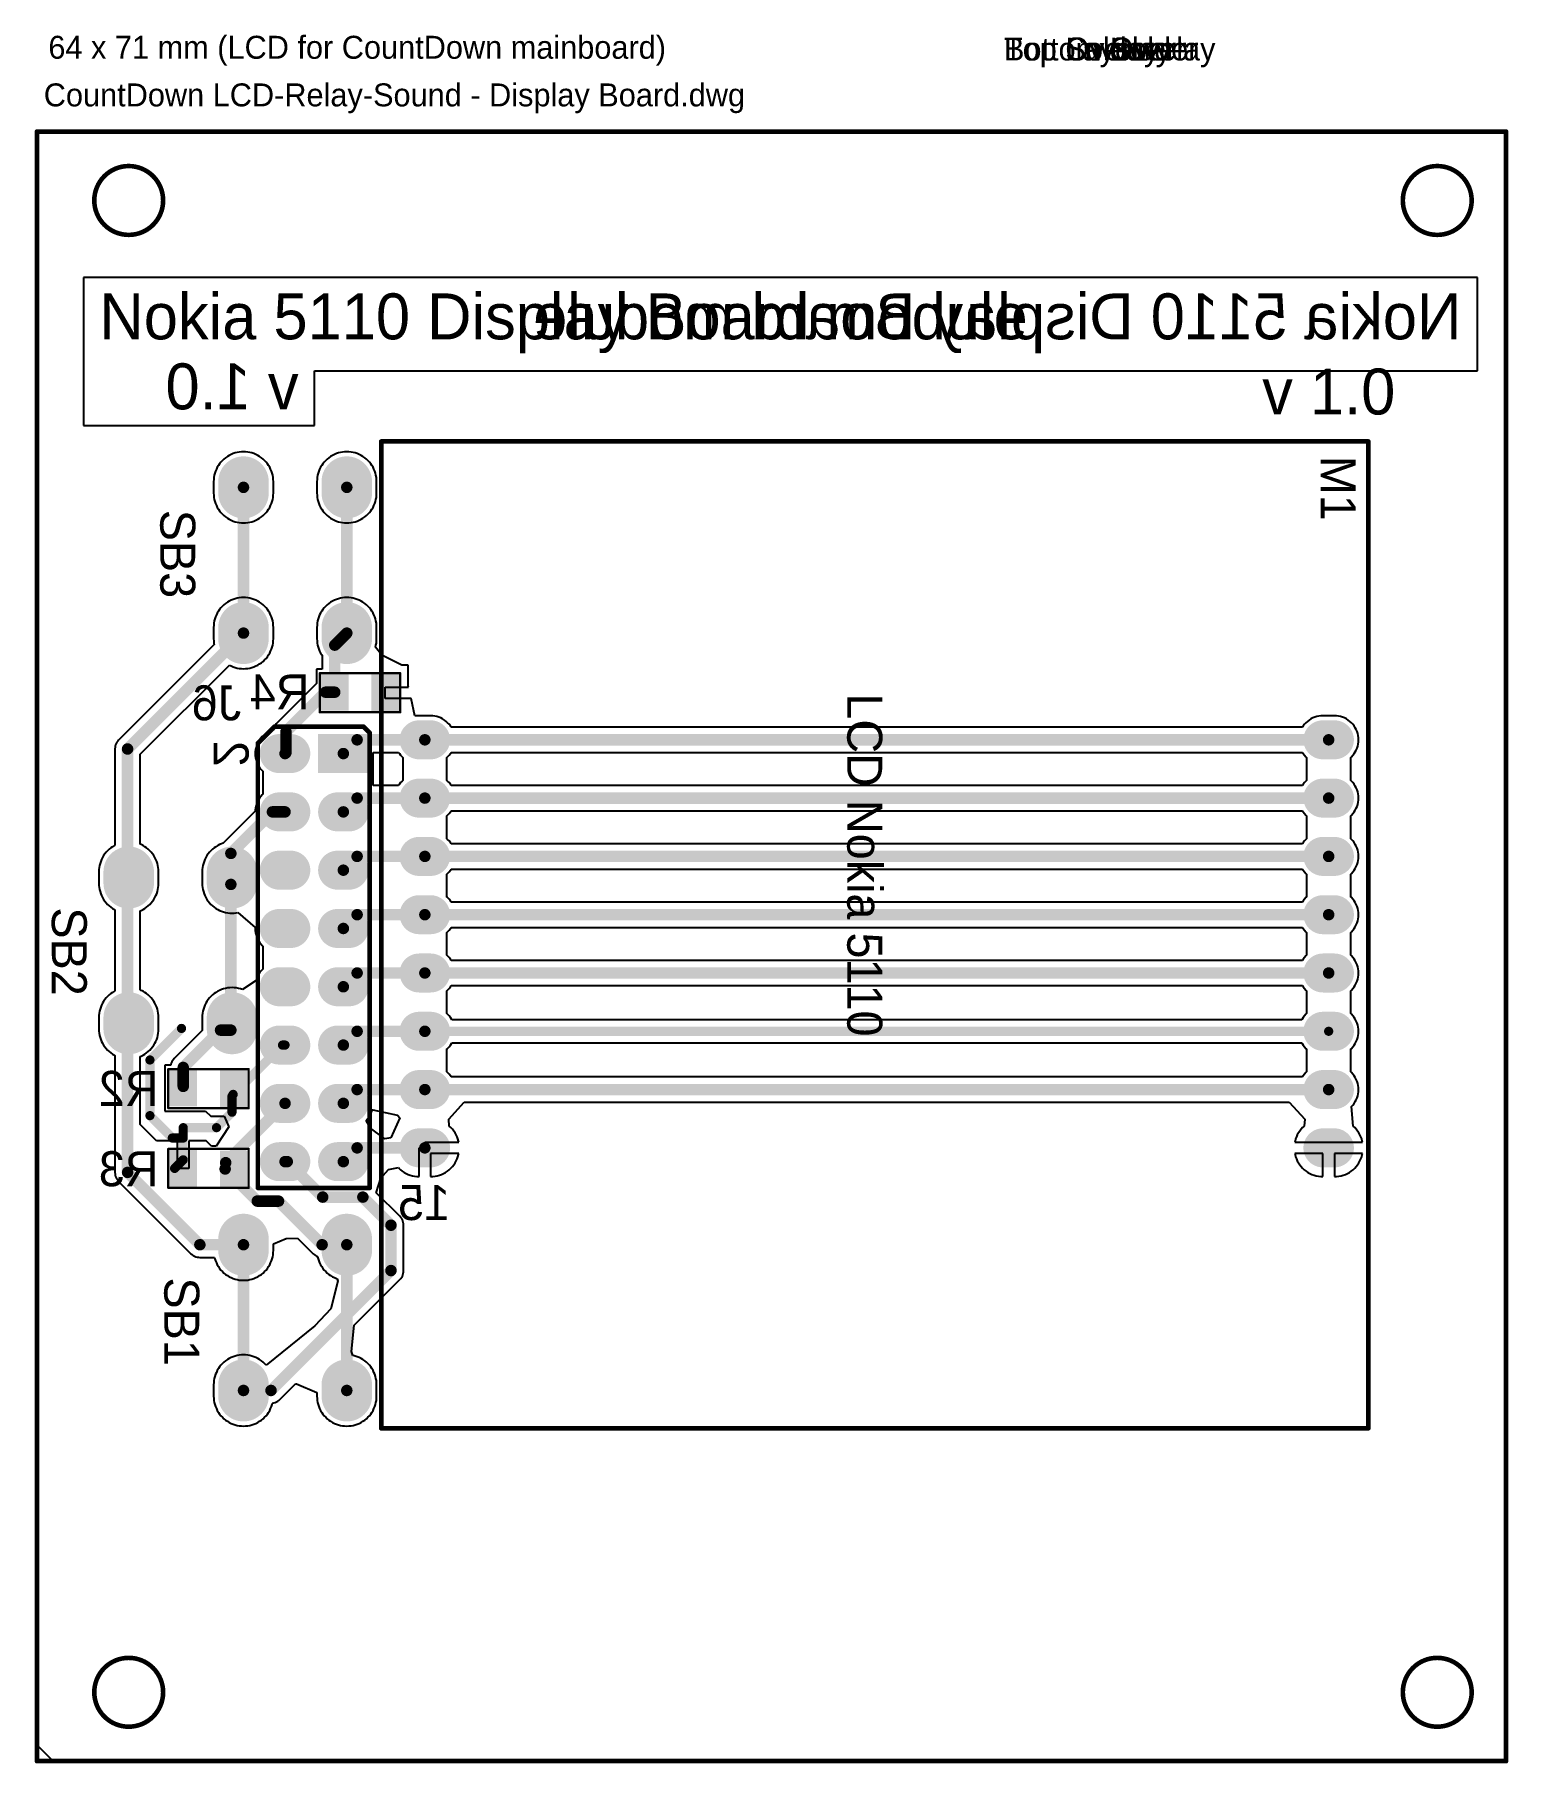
# Model space of a CAD drawing. Header units: millimetres. Extents: x 75.9 to 140.1, y 49.9 to 125.2.
import ezdxf

# ---------------------------------------------------------------- set-up
doc = ezdxf.new("R2010")
doc.units = ezdxf.units.MM
for name, color, linetype in [('BottomLayer', 5, 'Continuous'), ('BottomOverlay', 54, 'Continuous'), ('BottomPaste', 16, 'Continuous'), ('BottomSolder', 6, 'Continuous'), ('Mechanical1', 6, 'Continuous'), ('MultiLayer', 9, 'Continuous'), ('TopLayer', 1, 'Continuous'), ('TopOverlay', 2, 'Continuous'), ('TopSolder', 216, 'Continuous')]:
    doc.layers.add(name, color=color, linetype=linetype)

msp = doc.modelspace()

# ---------------------------------------------------------------- texts
at = {"layer": 'BottomLayer'}
msp.add_text('Bottom Layer', height=1, rotation=360, dxfattribs=at).set_placement((118.125, 124.1))
at = {"layer": 'BottomLayer', "text_generation_flag": 2}
for s, p in [('Nokia 5110 Display Board module', (138.05, 111.95)), ('v 1.0', (87.4, 108.9))]:
    msp.add_text(s, height=2, rotation=360, dxfattribs=at).set_placement(p)
at = {"layer": 'BottomOverlay'}
msp.add_text('Bottom Overlay', height=1, rotation=360, dxfattribs=at).set_placement((118.125, 124.1))
at = {"layer": 'BottomOverlay', "text_generation_flag": 2}
for s, rotation, p in [('R4', 360, (87.875, 95.825)), ('J6', 360, (84.9, 95.35)), ('2', 270, (83.7, 93.325)), ('R2', 360, (81.3, 78.55)), ('R3', 360, (81.3, 75.05)), ('15', 360, (94, 73.575))]:
    msp.add_text(s, height=1.524, rotation=rotation, dxfattribs=at).set_placement(p)
at = {"layer": 'BottomSolder'}
msp.add_text('Bottom Solder', height=1, rotation=360, dxfattribs=at).set_placement((118.125, 124.1))
at = {"layer": 'Mechanical1'}
for s, p in [('64 x 71 mm (LCD for CountDown mainboard)', (76.5, 124.175)), ('CountDown LCD-Relay-Sound - Display Board.dwg', (76.3, 122.1))]:
    msp.add_text(s, height=1, rotation=360, dxfattribs=at).set_placement(p)
at = {"layer": 'TopLayer'}
msp.add_text('Top Layer', height=1, rotation=360, dxfattribs=at).set_placement((118.125, 124.1))
at = {"layer": 'TopOverlay'}
for s, height, rotation, p in [('Top Overlay', 1, 360, (118.125, 124.1)), ('Nokia 5110 Display Board module', 2, 360, (78.725, 111.95)), ('v 1.0', 2, 360, (129.375, 108.675)), ('M1', 1.524, 270, (131.925, 106.875)), ('SB3', 1.524, 270, (81.375, 104.525)), ('LCD Nokia 5110', 1.524, 270, (111.3, 96.525)), ('SB2', 1.524, 270, (76.65, 87.2)), ('SB1', 1.524, 270, (81.55, 71.075))]:
    msp.add_text(s, height=height, rotation=rotation, dxfattribs=at).set_placement(p)
at = {"layer": 'TopSolder'}
msp.add_text('Top Solder', height=1, rotation=360, dxfattribs=at).set_placement((118.125, 124.1))

# ---------------------------------------------------------------- linework, layer by layer
at = {"layer": 'BottomLayer'}
for p, q in [((76, 50.707), (76, 121)), ((76, 121), (140, 121)), ((140, 121), (140, 50)), ((78.934, 119.066), (78.747, 118.837)), ((79.163, 119.253), (78.934, 119.066)), ((79.423, 119.393), (79.163, 119.253)), ((79.706, 119.478), (79.423, 119.393)), ((80, 119.507), (79.706, 119.478)), ((80.294, 119.478), (80, 119.507)), ((80.577, 119.393), (80.294, 119.478)), ((80.837, 119.253), (80.577, 119.393)), ((81.066, 119.066), (80.837, 119.253)), ((81.253, 118.837), (81.066, 119.066)), ((135.934, 119.066), (135.747, 118.837)), ((136.163, 119.253), (135.934, 119.066)), ((136.423, 119.393), (136.163, 119.253)), ((136.706, 119.478), (136.423, 119.393)), ((137, 119.507), (136.706, 119.478)), ((137.294, 119.478), (137, 119.507)), ((137.577, 119.393), (137.294, 119.478)), ((137.837, 119.253), (137.577, 119.393)), ((138.066, 119.066), (137.837, 119.253)), ((138.253, 118.837), (138.066, 119.066)), ((78.522, 118.294), (78.493, 118)), ((78.607, 118.577), (78.522, 118.294)), ((78.747, 118.837), (78.607, 118.577)), ((81.393, 118.577), (81.253, 118.837)), ((81.478, 118.294), (81.393, 118.577)), ((81.507, 118), (81.478, 118.294)), ((135.522, 118.294), (135.493, 118)), ((135.607, 118.577), (135.522, 118.294)), ((135.747, 118.837), (135.607, 118.577)), ((138.393, 118.577), (138.253, 118.837)), ((138.478, 118.294), (138.393, 118.577)), ((138.507, 118), (138.478, 118.294)), ((78.493, 118), (78.522, 117.706)), ((78.522, 117.706), (78.607, 117.423)), ((81.393, 117.423), (81.478, 117.706)), ((81.478, 117.706), (81.507, 118)), ((135.493, 118), (135.522, 117.706)), ((135.522, 117.706), (135.607, 117.423)), ((138.393, 117.423), (138.478, 117.706)), ((138.478, 117.706), (138.507, 118)), ((78.607, 117.423), (78.747, 117.163)), ((78.747, 117.163), (78.934, 116.934)), ((78.934, 116.934), (79.163, 116.747)), ((80.837, 116.747), (81.066, 116.934)), ((81.066, 116.934), (81.253, 117.163)), ((81.253, 117.163), (81.393, 117.423)), ((135.607, 117.423), (135.747, 117.163)), ((135.747, 117.163), (135.934, 116.934)), ((135.934, 116.934), (136.163, 116.747)), ((137.837, 116.747), (138.066, 116.934)), ((138.066, 116.934), (138.253, 117.163)), ((138.253, 117.163), (138.393, 117.423)), ((79.163, 116.747), (79.423, 116.607)), ((79.423, 116.607), (79.706, 116.522)), ((79.706, 116.522), (80, 116.493)), ((80, 116.493), (80.294, 116.522)), ((80.294, 116.522), (80.577, 116.607)), ((80.577, 116.607), (80.837, 116.747)), ((136.163, 116.747), (136.423, 116.607)), ((136.423, 116.607), (136.706, 116.522)), ((136.706, 116.522), (137, 116.493)), ((137, 116.493), (137.294, 116.522)), ((137.294, 116.522), (137.577, 116.607)), ((137.577, 116.607), (137.837, 116.747)), ((138.75, 114.649), (78.036, 114.649)), ((78.036, 114.649), (78.036, 110.584)), ((138.75, 110.584), (138.75, 114.649)), ((78.036, 110.584), (78.036, 110.584)), ((78.036, 110.584), (78.036, 108.2)), ((88.1, 108.2), (88.1, 110.584)), ((88.1, 110.584), (138.75, 110.584)), ((78.036, 108.2), (88.1, 108.2)), ((84.545, 106.969), (84.46, 106.933)), ((84.634, 106.998), (84.545, 106.969)), ((84.723, 107.021), (84.634, 106.998)), ((84.815, 107.038), (84.723, 107.021)), ((84.907, 107.048), (84.815, 107.038)), ((85, 107.051), (84.907, 107.048)), ((85.093, 107.048), (85, 107.051)), ((85.185, 107.038), (85.093, 107.048)), ((85.277, 107.021), (85.185, 107.038)), ((85.366, 106.998), (85.277, 107.021)), ((85.455, 106.969), (85.366, 106.998)), ((85.54, 106.933), (85.455, 106.969)), ((89.045, 106.969), (88.96, 106.933)), ((89.134, 106.998), (89.045, 106.969)), ((89.223, 107.021), (89.134, 106.998)), ((89.315, 107.038), (89.223, 107.021)), ((89.407, 107.048), (89.315, 107.038)), ((89.5, 107.051), (89.407, 107.048)), ((89.593, 107.048), (89.5, 107.051)), ((89.685, 107.038), (89.593, 107.048)), ((89.777, 107.021), (89.685, 107.038)), ((89.866, 106.998), (89.777, 107.021)), ((89.955, 106.969), (89.866, 106.998)), ((90.04, 106.933), (89.955, 106.969)), ((83.817, 106.29), (83.781, 106.205)), ((83.858, 106.373), (83.817, 106.29)), ((83.906, 106.453), (83.858, 106.373)), ((83.959, 106.53), (83.906, 106.453)), ((84.017, 106.602), (83.959, 106.53)), ((84.08, 106.67), (84.017, 106.602)), ((84.148, 106.733), (84.08, 106.67)), ((84.22, 106.791), (84.148, 106.733)), ((84.297, 106.844), (84.22, 106.791)), ((84.377, 106.892), (84.297, 106.844)), ((84.46, 106.933), (84.377, 106.892)), ((85.623, 106.892), (85.54, 106.933)), ((85.703, 106.844), (85.623, 106.892)), ((85.78, 106.791), (85.703, 106.844)), ((85.852, 106.733), (85.78, 106.791)), ((85.92, 106.67), (85.852, 106.733)), ((85.983, 106.602), (85.92, 106.67)), ((86.041, 106.53), (85.983, 106.602)), ((86.094, 106.453), (86.041, 106.53)), ((86.142, 106.373), (86.094, 106.453)), ((86.183, 106.29), (86.142, 106.373)), ((86.219, 106.205), (86.183, 106.29)), ((88.317, 106.29), (88.281, 106.205)), ((88.358, 106.373), (88.317, 106.29)), ((88.406, 106.453), (88.358, 106.373)), ((88.459, 106.53), (88.406, 106.453)), ((88.517, 106.602), (88.459, 106.53)), ((88.58, 106.67), (88.517, 106.602)), ((88.648, 106.733), (88.58, 106.67)), ((88.72, 106.791), (88.648, 106.733)), ((88.797, 106.844), (88.72, 106.791)), ((88.877, 106.892), (88.797, 106.844)), ((88.96, 106.933), (88.877, 106.892)), ((90.123, 106.892), (90.04, 106.933)), ((90.203, 106.844), (90.123, 106.892)), ((90.28, 106.791), (90.203, 106.844)), ((90.352, 106.733), (90.28, 106.791)), ((90.42, 106.67), (90.352, 106.733)), ((90.483, 106.602), (90.42, 106.67)), ((90.541, 106.53), (90.483, 106.602)), ((90.594, 106.453), (90.541, 106.53)), ((90.642, 106.373), (90.594, 106.453)), ((90.683, 106.29), (90.642, 106.373)), ((90.719, 106.205), (90.683, 106.29)), ((83.702, 105.843), (83.699, 105.75)), ((83.699, 105.75), (83.699, 105.25)), ((83.712, 105.935), (83.702, 105.843)), ((83.729, 106.027), (83.712, 105.935)), ((83.752, 106.116), (83.729, 106.027)), ((83.781, 106.205), (83.752, 106.116)), ((86.248, 106.116), (86.219, 106.205)), ((86.271, 106.027), (86.248, 106.116)), ((86.288, 105.935), (86.271, 106.027)), ((86.298, 105.843), (86.288, 105.935)), ((86.301, 105.75), (86.298, 105.843)), ((86.301, 105.25), (86.301, 105.75)), ((88.202, 105.843), (88.199, 105.75)), ((88.199, 105.75), (88.199, 105.25)), ((88.212, 105.935), (88.202, 105.843)), ((88.229, 106.027), (88.212, 105.935)), ((88.252, 106.116), (88.229, 106.027)), ((88.281, 106.205), (88.252, 106.116)), ((90.748, 106.116), (90.719, 106.205)), ((90.771, 106.027), (90.748, 106.116)), ((90.788, 105.935), (90.771, 106.027)), ((90.798, 105.843), (90.788, 105.935)), ((90.801, 105.75), (90.798, 105.843)), ((90.801, 105.25), (90.801, 105.75)), ((83.699, 105.25), (83.702, 105.157)), ((83.702, 105.157), (83.712, 105.065)), ((83.712, 105.065), (83.729, 104.973)), ((83.729, 104.973), (83.752, 104.884)), ((83.752, 104.884), (83.781, 104.795)), ((83.781, 104.795), (83.817, 104.71)), ((83.817, 104.71), (83.858, 104.627)), ((86.142, 104.627), (86.183, 104.71)), ((86.183, 104.71), (86.219, 104.795)), ((86.219, 104.795), (86.248, 104.884)), ((86.248, 104.884), (86.271, 104.973)), ((86.271, 104.973), (86.288, 105.065)), ((86.288, 105.065), (86.298, 105.157)), ((86.298, 105.157), (86.301, 105.25)), ((88.199, 105.25), (88.202, 105.157)), ((88.202, 105.157), (88.212, 105.065)), ((88.212, 105.065), (88.229, 104.973)), ((88.229, 104.973), (88.252, 104.884)), ((88.252, 104.884), (88.281, 104.795)), ((88.281, 104.795), (88.317, 104.71)), ((88.317, 104.71), (88.358, 104.627)), ((90.642, 104.627), (90.683, 104.71)), ((90.683, 104.71), (90.719, 104.795)), ((90.719, 104.795), (90.748, 104.884)), ((90.748, 104.884), (90.771, 104.973)), ((90.771, 104.973), (90.788, 105.065)), ((90.788, 105.065), (90.798, 105.157)), ((90.798, 105.157), (90.801, 105.25)), ((83.858, 104.627), (83.906, 104.547)), ((83.906, 104.547), (83.959, 104.47)), ((83.959, 104.47), (84.017, 104.398)), ((84.017, 104.398), (84.08, 104.33)), ((84.08, 104.33), (84.148, 104.267)), ((84.148, 104.267), (84.22, 104.209)), ((84.22, 104.209), (84.297, 104.156)), ((84.297, 104.156), (84.377, 104.108)), ((84.377, 104.108), (84.46, 104.067)), ((84.46, 104.067), (84.545, 104.031)), ((84.545, 104.031), (84.634, 104.002)), ((84.634, 104.002), (84.723, 103.979)), ((84.723, 103.979), (84.815, 103.962)), ((84.815, 103.962), (84.907, 103.952)), ((85.093, 103.952), (85.185, 103.962)), ((85.185, 103.962), (85.277, 103.979)), ((85.277, 103.979), (85.366, 104.002)), ((85.366, 104.002), (85.455, 104.031)), ((85.455, 104.031), (85.54, 104.067)), ((85.54, 104.067), (85.623, 104.108)), ((85.623, 104.108), (85.703, 104.156)), ((85.703, 104.156), (85.78, 104.209)), ((85.78, 104.209), (85.852, 104.267)), ((85.852, 104.267), (85.92, 104.33)), ((85.92, 104.33), (85.983, 104.398)), ((85.983, 104.398), (86.041, 104.47)), ((86.041, 104.47), (86.094, 104.547)), ((86.094, 104.547), (86.142, 104.627)), ((88.358, 104.627), (88.406, 104.547)), ((88.406, 104.547), (88.459, 104.47)), ((88.459, 104.47), (88.517, 104.398)), ((88.517, 104.398), (88.58, 104.33)), ((88.58, 104.33), (88.648, 104.267)), ((88.648, 104.267), (88.72, 104.209)), ((88.72, 104.209), (88.797, 104.156)), ((88.797, 104.156), (88.877, 104.108)), ((88.877, 104.108), (88.96, 104.067)), ((88.96, 104.067), (89.045, 104.031)), ((89.045, 104.031), (89.134, 104.002)), ((89.134, 104.002), (89.223, 103.979)), ((89.223, 103.979), (89.315, 103.962)), ((89.315, 103.962), (89.407, 103.952)), ((89.593, 103.952), (89.685, 103.962)), ((89.685, 103.962), (89.777, 103.979)), ((89.777, 103.979), (89.866, 104.002)), ((89.866, 104.002), (89.955, 104.031)), ((89.955, 104.031), (90.04, 104.067)), ((90.04, 104.067), (90.123, 104.108)), ((90.123, 104.108), (90.203, 104.156)), ((90.203, 104.156), (90.28, 104.209)), ((90.28, 104.209), (90.352, 104.267)), ((90.352, 104.267), (90.42, 104.33)), ((90.42, 104.33), (90.483, 104.398)), ((90.483, 104.398), (90.541, 104.47)), ((90.541, 104.47), (90.594, 104.547)), ((90.594, 104.547), (90.642, 104.627)), ((84.907, 103.952), (85, 103.949)), ((85, 103.949), (85.093, 103.952)), ((89.407, 103.952), (89.5, 103.949)), ((89.5, 103.949), (89.593, 103.952)), ((84.017, 100.252), (83.959, 100.18)), ((84.08, 100.32), (84.017, 100.252)), ((84.148, 100.383), (84.08, 100.32)), ((84.22, 100.441), (84.148, 100.383)), ((84.297, 100.494), (84.22, 100.441)), ((84.377, 100.542), (84.297, 100.494)), ((84.46, 100.583), (84.377, 100.542)), ((84.545, 100.619), (84.46, 100.583)), ((84.634, 100.648), (84.545, 100.619)), ((84.723, 100.671), (84.634, 100.648)), ((84.815, 100.688), (84.723, 100.671)), ((84.907, 100.698), (84.815, 100.688)), ((85, 100.701), (84.907, 100.698)), ((85.093, 100.698), (85, 100.701)), ((85.185, 100.688), (85.093, 100.698)), ((85.277, 100.671), (85.185, 100.688)), ((85.366, 100.648), (85.277, 100.671)), ((85.455, 100.619), (85.366, 100.648)), ((85.54, 100.583), (85.455, 100.619)), ((85.623, 100.542), (85.54, 100.583)), ((85.703, 100.494), (85.623, 100.542)), ((85.78, 100.441), (85.703, 100.494)), ((85.852, 100.383), (85.78, 100.441)), ((85.92, 100.32), (85.852, 100.383)), ((85.983, 100.252), (85.92, 100.32)), ((86.041, 100.18), (85.983, 100.252)), ((88.517, 100.252), (88.459, 100.18)), ((88.58, 100.32), (88.517, 100.252)), ((88.648, 100.383), (88.58, 100.32)), ((88.72, 100.441), (88.648, 100.383)), ((88.797, 100.494), (88.72, 100.441)), ((88.877, 100.542), (88.797, 100.494)), ((88.96, 100.583), (88.877, 100.542)), ((89.045, 100.619), (88.96, 100.583)), ((89.134, 100.648), (89.045, 100.619)), ((89.223, 100.671), (89.134, 100.648)), ((89.315, 100.688), (89.223, 100.671)), ((89.407, 100.698), (89.315, 100.688)), ((89.5, 100.701), (89.407, 100.698)), ((89.593, 100.698), (89.5, 100.701)), ((89.685, 100.688), (89.593, 100.698)), ((89.777, 100.671), (89.685, 100.688)), ((89.866, 100.648), (89.777, 100.671)), ((89.955, 100.619), (89.866, 100.648)), ((90.04, 100.583), (89.955, 100.619)), ((90.123, 100.542), (90.04, 100.583)), ((90.203, 100.494), (90.123, 100.542)), ((90.28, 100.441), (90.203, 100.494)), ((90.352, 100.383), (90.28, 100.441)), ((90.42, 100.32), (90.352, 100.383)), ((90.483, 100.252), (90.42, 100.32)), ((90.541, 100.18), (90.483, 100.252)), ((83.702, 99.493), (83.699, 99.4)), ((83.712, 99.585), (83.702, 99.493)), ((83.729, 99.677), (83.712, 99.585)), ((83.752, 99.766), (83.729, 99.677)), ((83.781, 99.855), (83.752, 99.766)), ((83.817, 99.94), (83.781, 99.855)), ((83.858, 100.023), (83.817, 99.94)), ((83.906, 100.103), (83.858, 100.023)), ((83.959, 100.18), (83.906, 100.103)), ((86.094, 100.103), (86.041, 100.18)), ((86.142, 100.023), (86.094, 100.103)), ((86.183, 99.94), (86.142, 100.023)), ((86.219, 99.855), (86.183, 99.94)), ((86.248, 99.766), (86.219, 99.855)), ((86.271, 99.677), (86.248, 99.766)), ((86.288, 99.585), (86.271, 99.677)), ((86.298, 99.493), (86.288, 99.585)), ((86.301, 99.4), (86.298, 99.493)), ((88.202, 99.493), (88.199, 99.4)), ((88.212, 99.585), (88.202, 99.493)), ((88.229, 99.677), (88.212, 99.585)), ((88.252, 99.766), (88.229, 99.677)), ((88.281, 99.855), (88.252, 99.766)), ((88.317, 99.94), (88.281, 99.855)), ((88.358, 100.023), (88.317, 99.94)), ((88.406, 100.103), (88.358, 100.023)), ((88.459, 100.18), (88.406, 100.103)), ((90.594, 100.103), (90.541, 100.18)), ((90.642, 100.023), (90.594, 100.103)), ((90.683, 99.94), (90.642, 100.023)), ((90.719, 99.855), (90.683, 99.94)), ((90.748, 99.766), (90.719, 99.855)), ((90.771, 99.677), (90.748, 99.766)), ((90.788, 99.585), (90.771, 99.677)), ((90.798, 99.493), (90.788, 99.585)), ((90.801, 99.4), (90.798, 99.493)), ((83.699, 99.4), (83.699, 98.9)), ((83.699, 98.9), (83.702, 98.807)), ((83.702, 98.807), (83.712, 98.715)), ((83.712, 98.715), (83.724, 98.653)), ((86.271, 98.623), (86.288, 98.715)), ((86.288, 98.715), (86.298, 98.807)), ((86.298, 98.807), (86.301, 98.9)), ((86.301, 98.9), (86.301, 99.4)), ((88.199, 99.4), (88.199, 98.9)), ((88.199, 98.9), (88.202, 98.807)), ((88.202, 98.807), (88.212, 98.715)), ((88.212, 98.715), (88.229, 98.623)), ((90.771, 98.623), (90.788, 98.715)), ((90.788, 98.715), (90.798, 98.807)), ((90.798, 98.807), (90.801, 98.9)), ((90.801, 98.9), (90.801, 99.4)), ((83.724, 98.653), (79.56, 94.49)), ((85.852, 97.917), (85.92, 97.98)), ((85.92, 97.98), (85.983, 98.048)), ((85.983, 98.048), (86.041, 98.12)), ((86.041, 98.12), (86.094, 98.197)), ((86.094, 98.197), (86.142, 98.277)), ((86.142, 98.277), (86.183, 98.36)), ((86.183, 98.36), (86.219, 98.445)), ((86.219, 98.445), (86.248, 98.534)), ((86.248, 98.534), (86.271, 98.623)), ((88.229, 98.623), (88.252, 98.534)), ((88.252, 98.534), (88.281, 98.445)), ((88.281, 98.445), (88.317, 98.36)), ((88.317, 98.36), (88.358, 98.277)), ((88.358, 98.277), (88.406, 98.197)), ((88.406, 98.197), (88.424, 98.17)), ((88.424, 98.17), (88.424, 97.575)), ((90.75, 98.54), (90.771, 98.623)), ((91.021, 98.191), (90.75, 98.54)), ((91.901, 97.75), (91.021, 98.191)), ((80.501, 93.872), (84.384, 97.755)), ((84.384, 97.755), (84.46, 97.717)), ((84.46, 97.717), (84.545, 97.681)), ((84.545, 97.681), (84.634, 97.652)), ((84.634, 97.652), (84.723, 97.629)), ((84.723, 97.629), (84.815, 97.612)), ((84.815, 97.612), (84.907, 97.602)), ((84.907, 97.602), (85, 97.599)), ((85, 97.599), (85.093, 97.602)), ((85.093, 97.602), (85.185, 97.612)), ((85.185, 97.612), (85.277, 97.629)), ((85.277, 97.629), (85.366, 97.652)), ((85.366, 97.652), (85.455, 97.681)), ((85.455, 97.681), (85.54, 97.717)), ((85.54, 97.717), (85.623, 97.758)), ((85.623, 97.758), (85.703, 97.806)), ((85.703, 97.806), (85.78, 97.859)), ((85.78, 97.859), (85.852, 97.917)), ((88.424, 97.575), (88.175, 97.575)), ((88.175, 97.575), (88.175, 96.954)), ((92.175, 97.75), (91.901, 97.75)), ((92.175, 96.854), (92.175, 97.75)), ((88.175, 96.954), (86.46, 95.24)), ((91.175, 96.3), (91.175, 96.8)), ((91.175, 96.8), (92.187, 96.8)), ((92.187, 96.8), (92.175, 96.854)), ((92.298, 96.3), (91.175, 96.3)), ((92.465, 95.547), (92.298, 96.3)), ((86.288, 94.915), (86.201, 94.888)), ((86.304, 94.919), (86.288, 94.915)), ((86.313, 94.973), (86.304, 94.919)), ((86.33, 95.032), (86.313, 94.973)), ((86.354, 95.089), (86.33, 95.032)), ((86.384, 95.143), (86.354, 95.089)), ((86.419, 95.193), (86.384, 95.143)), ((86.46, 95.24), (86.419, 95.193)), ((92.558, 95.547), (92.465, 95.547)), ((92.65, 95.551), (92.558, 95.547)), ((93.15, 95.551), (92.65, 95.551)), ((92.65, 95.551), (92.65, 95.551)), ((92.65, 95.551), (92.65, 95.551)), ((93.242, 95.547), (93.15, 95.551)), ((93.333, 95.535), (93.242, 95.547)), ((93.422, 95.515), (93.333, 95.535)), ((93.509, 95.488), (93.422, 95.515)), ((93.594, 95.453), (93.509, 95.488)), ((93.675, 95.41), (93.594, 95.453)), ((93.753, 95.361), (93.675, 95.41)), ((93.826, 95.305), (93.753, 95.361)), ((93.893, 95.243), (93.826, 95.305)), ((93.955, 95.176), (93.893, 95.243)), ((94.011, 95.103), (93.955, 95.176)), ((94.044, 95.051), (94.011, 95.103)), ((131.126, 95.051), (94.044, 95.051)), ((131.159, 95.103), (131.126, 95.051)), ((131.215, 95.176), (131.159, 95.103)), ((131.277, 95.243), (131.215, 95.176)), ((131.344, 95.305), (131.277, 95.243)), ((131.417, 95.361), (131.344, 95.305)), ((131.494, 95.41), (131.417, 95.361)), ((131.576, 95.453), (131.494, 95.41)), ((131.661, 95.488), (131.576, 95.453)), ((131.748, 95.515), (131.661, 95.488)), ((131.837, 95.535), (131.748, 95.515)), ((131.928, 95.547), (131.837, 95.535)), ((132.02, 95.551), (131.928, 95.547)), ((132.52, 95.551), (132.02, 95.551)), ((132.612, 95.547), (132.52, 95.551)), ((132.703, 95.535), (132.612, 95.547)), ((132.792, 95.515), (132.703, 95.535)), ((132.879, 95.488), (132.792, 95.515)), ((132.964, 95.453), (132.879, 95.488)), ((133.045, 95.41), (132.964, 95.453)), ((133.123, 95.361), (133.045, 95.41)), ((133.196, 95.305), (133.123, 95.361)), ((133.263, 95.243), (133.196, 95.305)), ((133.325, 95.176), (133.263, 95.243)), ((133.381, 95.103), (133.325, 95.176)), ((133.43, 95.025), (133.381, 95.103)), ((133.473, 94.944), (133.43, 95.025)), ((133.508, 94.859), (133.473, 94.944)), ((79.403, 94.162), (79.399, 94.1)), ((79.413, 94.223), (79.403, 94.162)), ((79.43, 94.282), (79.413, 94.223)), ((79.454, 94.339), (79.43, 94.282)), ((79.484, 94.393), (79.454, 94.339)), ((79.519, 94.443), (79.484, 94.393)), ((79.56, 94.49), (79.519, 94.443)), ((85.545, 94.172), (85.525, 94.083)), ((85.572, 94.259), (85.545, 94.172)), ((85.607, 94.344), (85.572, 94.259)), ((85.65, 94.426), (85.607, 94.344)), ((85.699, 94.503), (85.65, 94.426)), ((85.755, 94.576), (85.699, 94.503)), ((85.817, 94.643), (85.755, 94.576)), ((85.884, 94.705), (85.817, 94.643)), ((85.957, 94.761), (85.884, 94.705)), ((86.034, 94.81), (85.957, 94.761)), ((86.116, 94.853), (86.034, 94.81)), ((86.201, 94.888), (86.116, 94.853)), ((133.535, 94.772), (133.508, 94.859)), ((133.508, 94.141), (133.535, 94.228)), ((133.555, 94.683), (133.535, 94.772)), ((133.535, 94.228), (133.555, 94.317)), ((133.567, 94.592), (133.555, 94.683)), ((133.555, 94.317), (133.567, 94.408)), ((133.571, 94.5), (133.567, 94.592)), ((133.567, 94.408), (133.571, 94.5)), ((79.399, 94.1), (79.399, 89.903)), ((80.501, 89.95), (80.501, 93.872)), ((85.513, 93.992), (85.509, 93.9)), ((85.509, 93.9), (85.513, 93.808)), ((85.525, 94.083), (85.513, 93.992)), ((85.513, 93.808), (85.525, 93.717)), ((85.525, 93.717), (85.545, 93.628)), ((85.545, 93.628), (85.572, 93.541)), ((85.572, 93.541), (85.607, 93.456)), ((85.607, 93.456), (85.65, 93.374)), ((90.65, 92.85), (90.65, 93.949)), ((90.65, 93.949), (91.756, 93.949)), ((91.756, 93.949), (91.789, 93.897)), ((91.789, 93.897), (91.845, 93.824)), ((91.845, 93.824), (91.907, 93.757)), ((91.907, 93.757), (91.936, 93.73)), ((91.936, 93.73), (91.936, 92.73)), ((93.864, 93.73), (93.893, 93.757)), ((93.864, 92.73), (93.864, 93.73)), ((93.893, 93.757), (93.955, 93.824)), ((93.955, 93.824), (94.011, 93.897)), ((94.011, 93.897), (94.044, 93.949)), ((94.044, 93.949), (131.126, 93.949)), ((131.126, 93.949), (131.159, 93.897)), ((131.159, 93.897), (131.215, 93.824)), ((131.215, 93.824), (131.277, 93.757)), ((131.277, 93.757), (131.306, 93.73)), ((131.306, 93.73), (131.306, 92.73)), ((133.234, 93.73), (133.263, 93.757)), ((133.234, 92.73), (133.234, 93.73)), ((133.263, 93.757), (133.325, 93.824)), ((133.325, 93.824), (133.381, 93.897)), ((133.381, 93.897), (133.43, 93.974)), ((133.43, 93.974), (133.473, 94.056)), ((133.473, 94.056), (133.508, 94.141)), ((85.65, 93.374), (85.699, 93.297)), ((85.699, 93.297), (85.755, 93.224)), ((85.755, 93.224), (85.817, 93.157)), ((85.817, 93.157), (85.846, 93.13)), ((85.846, 93.13), (85.846, 92.13)), ((90.65, 92.511), (90.65, 92.85)), ((90.65, 92.85), (90.65, 92.85)), ((90.65, 92.85), (90.65, 92.85)), ((90.65, 92.85), (90.65, 92.85)), ((90.65, 92.85), (90.65, 92.85)), ((90.65, 92.85), (90.65, 92.85)), ((91.907, 92.703), (91.845, 92.636)), ((91.936, 92.73), (91.907, 92.703)), ((93.893, 92.703), (93.864, 92.73)), ((93.955, 92.636), (93.893, 92.703)), ((131.277, 92.703), (131.215, 92.636)), ((131.306, 92.73), (131.277, 92.703)), ((133.263, 92.703), (133.234, 92.73)), ((133.325, 92.636), (133.263, 92.703)), ((85.699, 91.963), (85.65, 91.886)), ((85.755, 92.036), (85.699, 91.963)), ((85.817, 92.103), (85.755, 92.036)), ((85.846, 92.13), (85.817, 92.103)), ((91.756, 92.511), (90.65, 92.511)), ((91.789, 92.563), (91.756, 92.511)), ((91.845, 92.636), (91.789, 92.563)), ((94.011, 92.563), (93.955, 92.636)), ((94.044, 92.511), (94.011, 92.563)), ((131.126, 92.511), (94.044, 92.511)), ((131.159, 92.563), (131.126, 92.511)), ((131.215, 92.636), (131.159, 92.563)), ((133.381, 92.563), (133.325, 92.636)), ((133.43, 92.485), (133.381, 92.563)), ((133.473, 92.404), (133.43, 92.485)), ((133.508, 92.319), (133.473, 92.404)), ((133.535, 92.232), (133.508, 92.319)), ((133.555, 92.143), (133.535, 92.232)), ((133.567, 92.052), (133.555, 92.143)), ((133.571, 91.96), (133.567, 92.052)), ((133.567, 91.868), (133.571, 91.96)), ((85.51, 91.389), (84.112, 89.991)), ((85.513, 91.452), (85.51, 91.389)), ((85.525, 91.543), (85.513, 91.452)), ((85.545, 91.632), (85.525, 91.543)), ((85.572, 91.719), (85.545, 91.632)), ((85.607, 91.804), (85.572, 91.719)), ((85.65, 91.886), (85.607, 91.804)), ((93.864, 91.19), (93.893, 91.217)), ((93.864, 90.19), (93.864, 91.19)), ((93.893, 91.217), (93.955, 91.284)), ((93.955, 91.284), (94.011, 91.357)), ((94.011, 91.357), (94.044, 91.409)), ((94.044, 91.409), (131.126, 91.409)), ((131.126, 91.409), (131.159, 91.357)), ((131.159, 91.357), (131.215, 91.284)), ((131.215, 91.284), (131.277, 91.217)), ((131.277, 91.217), (131.306, 91.19)), ((131.306, 91.19), (131.306, 90.19)), ((133.234, 91.19), (133.263, 91.217)), ((133.234, 90.19), (133.234, 91.19)), ((133.263, 91.217), (133.325, 91.284)), ((133.325, 91.284), (133.381, 91.357)), ((133.381, 91.357), (133.43, 91.434)), ((133.43, 91.434), (133.473, 91.516)), ((133.473, 91.516), (133.508, 91.601)), ((133.508, 91.601), (133.535, 91.688)), ((133.535, 91.688), (133.555, 91.777)), ((133.555, 91.777), (133.567, 91.868)), ((79.08, 89.67), (79.017, 89.602)), ((79.148, 89.733), (79.08, 89.67)), ((79.22, 89.791), (79.148, 89.733)), ((79.297, 89.844), (79.22, 89.791)), ((79.377, 89.892), (79.297, 89.844)), ((79.399, 89.903), (79.377, 89.892)), ((80.54, 89.933), (80.501, 89.95)), ((80.623, 89.892), (80.54, 89.933)), ((80.703, 89.844), (80.623, 89.892)), ((80.78, 89.791), (80.703, 89.844)), ((80.852, 89.733), (80.78, 89.791)), ((80.92, 89.67), (80.852, 89.733)), ((80.983, 89.602), (80.92, 89.67)), ((83.58, 89.67), (83.517, 89.602)), ((83.648, 89.733), (83.58, 89.67)), ((83.72, 89.791), (83.648, 89.733)), ((83.797, 89.844), (83.72, 89.791)), ((83.877, 89.892), (83.797, 89.844)), ((83.96, 89.933), (83.877, 89.892)), ((84.045, 89.969), (83.96, 89.933)), ((84.112, 89.991), (84.045, 89.969)), ((93.893, 90.163), (93.864, 90.19)), ((93.955, 90.096), (93.893, 90.163)), ((94.011, 90.023), (93.955, 90.096)), ((94.044, 89.971), (94.011, 90.023)), ((131.126, 89.971), (94.044, 89.971)), ((131.159, 90.023), (131.126, 89.971)), ((131.215, 90.096), (131.159, 90.023)), ((131.277, 90.163), (131.215, 90.096)), ((131.306, 90.19), (131.277, 90.163)), ((133.263, 90.163), (133.234, 90.19)), ((133.325, 90.096), (133.263, 90.163)), ((133.381, 90.023), (133.325, 90.096)), ((133.43, 89.945), (133.381, 90.023)), ((133.473, 89.864), (133.43, 89.945)), ((133.508, 89.779), (133.473, 89.864)), ((133.535, 89.692), (133.508, 89.779)), ((133.555, 89.603), (133.535, 89.692)), ((78.712, 88.935), (78.702, 88.843)), ((78.729, 89.027), (78.712, 88.935)), ((78.752, 89.116), (78.729, 89.027)), ((78.781, 89.205), (78.752, 89.116)), ((78.817, 89.29), (78.781, 89.205)), ((78.858, 89.373), (78.817, 89.29)), ((78.906, 89.453), (78.858, 89.373)), ((78.959, 89.53), (78.906, 89.453)), ((79.017, 89.602), (78.959, 89.53)), ((81.041, 89.53), (80.983, 89.602)), ((81.094, 89.453), (81.041, 89.53)), ((81.142, 89.373), (81.094, 89.453)), ((81.183, 89.29), (81.142, 89.373)), ((81.219, 89.205), (81.183, 89.29)), ((81.248, 89.116), (81.219, 89.205)), ((81.271, 89.027), (81.248, 89.116)), ((81.288, 88.935), (81.271, 89.027)), ((81.298, 88.843), (81.288, 88.935)), ((83.212, 88.935), (83.202, 88.843)), ((83.229, 89.027), (83.212, 88.935)), ((83.252, 89.116), (83.229, 89.027)), ((83.281, 89.205), (83.252, 89.116)), ((83.317, 89.29), (83.281, 89.205)), ((83.358, 89.373), (83.317, 89.29)), ((83.406, 89.453), (83.358, 89.373)), ((83.459, 89.53), (83.406, 89.453)), ((83.517, 89.602), (83.459, 89.53)), ((133.381, 88.817), (133.43, 88.894)), ((133.43, 88.894), (133.473, 88.976)), ((133.473, 88.976), (133.508, 89.061)), ((133.508, 89.061), (133.535, 89.148)), ((133.535, 89.148), (133.555, 89.237)), ((133.567, 89.512), (133.555, 89.603)), ((133.555, 89.237), (133.567, 89.328)), ((133.571, 89.42), (133.567, 89.512)), ((133.567, 89.328), (133.571, 89.42)), ((78.702, 88.843), (78.699, 88.75)), ((78.699, 88.75), (78.699, 88.25)), ((78.699, 88.25), (78.702, 88.157)), ((78.702, 88.157), (78.712, 88.065)), ((81.288, 88.065), (81.298, 88.157)), ((81.301, 88.75), (81.298, 88.843)), ((81.298, 88.157), (81.301, 88.25)), ((81.301, 88.25), (81.301, 88.75)), ((83.202, 88.843), (83.199, 88.75)), ((83.199, 88.75), (83.199, 88.25)), ((83.199, 88.25), (83.202, 88.157)), ((83.202, 88.157), (83.212, 88.065)), ((93.864, 88.65), (93.893, 88.677)), ((93.864, 87.65), (93.864, 88.65)), ((93.893, 88.677), (93.955, 88.744)), ((93.955, 88.744), (94.011, 88.817)), ((94.011, 88.817), (94.044, 88.869)), ((94.044, 88.869), (131.126, 88.869)), ((131.126, 88.869), (131.159, 88.817)), ((131.159, 88.817), (131.215, 88.744)), ((131.215, 88.744), (131.277, 88.677)), ((131.277, 88.677), (131.306, 88.65)), ((131.306, 88.65), (131.306, 87.65)), ((133.234, 88.65), (133.263, 88.677)), ((133.234, 87.65), (133.234, 88.65)), ((133.263, 88.677), (133.325, 88.744)), ((133.325, 88.744), (133.381, 88.817)), ((78.712, 88.065), (78.729, 87.973)), ((78.729, 87.973), (78.752, 87.884)), ((78.752, 87.884), (78.781, 87.795)), ((78.781, 87.795), (78.817, 87.71)), ((78.817, 87.71), (78.858, 87.627)), ((78.858, 87.627), (78.906, 87.547)), ((78.906, 87.547), (78.959, 87.47)), ((78.959, 87.47), (79.017, 87.398)), ((79.017, 87.398), (79.08, 87.33)), ((80.92, 87.33), (80.983, 87.398)), ((80.983, 87.398), (81.041, 87.47)), ((81.041, 87.47), (81.094, 87.547)), ((81.094, 87.547), (81.142, 87.627)), ((81.142, 87.627), (81.183, 87.71)), ((81.183, 87.71), (81.219, 87.795)), ((81.219, 87.795), (81.248, 87.884)), ((81.248, 87.884), (81.271, 87.973)), ((81.271, 87.973), (81.288, 88.065)), ((83.212, 88.065), (83.229, 87.973)), ((83.229, 87.973), (83.252, 87.884)), ((83.252, 87.884), (83.281, 87.795)), ((83.281, 87.795), (83.317, 87.71)), ((83.317, 87.71), (83.358, 87.627)), ((83.358, 87.627), (83.406, 87.547)), ((83.406, 87.547), (83.459, 87.47)), ((83.459, 87.47), (83.517, 87.398)), ((83.517, 87.398), (83.58, 87.33)), ((93.893, 87.623), (93.864, 87.65)), ((93.955, 87.556), (93.893, 87.623)), ((94.011, 87.483), (93.955, 87.556)), ((94.044, 87.431), (94.011, 87.483)), ((131.126, 87.431), (94.044, 87.431)), ((131.159, 87.483), (131.126, 87.431)), ((131.215, 87.556), (131.159, 87.483)), ((131.277, 87.623), (131.215, 87.556)), ((131.306, 87.65), (131.277, 87.623)), ((133.263, 87.623), (133.234, 87.65)), ((133.325, 87.556), (133.263, 87.623)), ((133.381, 87.483), (133.325, 87.556)), ((133.43, 87.405), (133.381, 87.483)), ((133.473, 87.324), (133.43, 87.405)), ((79.08, 87.33), (79.148, 87.267)), ((79.148, 87.267), (79.22, 87.209)), ((79.22, 87.209), (79.297, 87.156)), ((79.297, 87.156), (79.377, 87.108)), ((79.377, 87.108), (79.399, 87.097)), ((79.399, 87.097), (79.399, 83.553)), ((80.501, 87.05), (80.54, 87.067)), ((80.501, 83.6), (80.501, 87.05)), ((80.54, 87.067), (80.623, 87.108)), ((80.623, 87.108), (80.703, 87.156)), ((80.703, 87.156), (80.78, 87.209)), ((80.78, 87.209), (80.852, 87.267)), ((80.852, 87.267), (80.92, 87.33)), ((83.58, 87.33), (83.648, 87.267)), ((83.648, 87.267), (83.72, 87.209)), ((83.72, 87.209), (83.797, 87.156)), ((83.797, 87.156), (83.877, 87.108)), ((83.877, 87.108), (83.96, 87.067)), ((83.96, 87.067), (84.045, 87.031)), ((84.045, 87.031), (84.134, 87.002)), ((84.134, 87.002), (84.223, 86.979)), ((84.223, 86.979), (84.315, 86.962)), ((84.315, 86.962), (84.407, 86.952)), ((84.407, 86.952), (84.5, 86.949)), ((84.5, 86.949), (84.593, 86.952)), ((84.593, 86.952), (84.685, 86.962)), ((84.685, 86.962), (84.757, 86.975)), ((84.757, 86.975), (85.511, 86.318)), ((133.508, 87.239), (133.473, 87.324)), ((133.535, 87.152), (133.508, 87.239)), ((133.555, 87.063), (133.535, 87.152)), ((133.535, 86.608), (133.555, 86.697)), ((133.567, 86.972), (133.555, 87.063)), ((133.555, 86.697), (133.567, 86.788)), ((133.571, 86.88), (133.567, 86.972)), ((133.567, 86.788), (133.571, 86.88)), ((85.511, 86.318), (85.509, 86.28)), ((85.509, 86.28), (85.513, 86.188)), ((85.513, 86.188), (85.525, 86.097)), ((85.525, 86.097), (85.545, 86.008)), ((85.545, 86.008), (85.572, 85.921)), ((85.572, 85.921), (85.607, 85.836)), ((93.864, 86.11), (93.893, 86.137)), ((93.864, 85.11), (93.864, 86.11)), ((93.893, 86.137), (93.955, 86.204)), ((93.955, 86.204), (94.011, 86.277)), ((94.011, 86.277), (94.044, 86.329)), ((94.044, 86.329), (131.126, 86.329)), ((131.126, 86.329), (131.159, 86.277)), ((131.159, 86.277), (131.215, 86.204)), ((131.215, 86.204), (131.277, 86.137)), ((131.277, 86.137), (131.306, 86.11)), ((131.306, 86.11), (131.306, 85.11)), ((133.234, 86.11), (133.263, 86.137)), ((133.234, 85.11), (133.234, 86.11)), ((133.263, 86.137), (133.325, 86.204)), ((133.325, 86.204), (133.381, 86.277)), ((133.381, 86.277), (133.43, 86.354)), ((133.43, 86.354), (133.473, 86.436)), ((133.473, 86.436), (133.508, 86.521)), ((133.508, 86.521), (133.535, 86.608)), ((85.607, 85.836), (85.65, 85.754)), ((85.65, 85.754), (85.699, 85.677)), ((85.699, 85.677), (85.755, 85.604)), ((85.755, 85.604), (85.817, 85.537)), ((85.817, 85.537), (85.846, 85.51)), ((85.846, 85.51), (85.846, 84.51)), ((85.755, 84.416), (85.699, 84.343)), ((85.817, 84.483), (85.755, 84.416)), ((85.846, 84.51), (85.817, 84.483)), ((93.893, 85.083), (93.864, 85.11)), ((93.955, 85.016), (93.893, 85.083)), ((94.011, 84.943), (93.955, 85.016)), ((94.044, 84.891), (94.011, 84.943)), ((131.126, 84.891), (94.044, 84.891)), ((131.159, 84.943), (131.126, 84.891)), ((131.215, 85.016), (131.159, 84.943)), ((131.277, 85.083), (131.215, 85.016)), ((131.306, 85.11), (131.277, 85.083)), ((133.263, 85.083), (133.234, 85.11)), ((133.325, 85.016), (133.263, 85.083)), ((133.381, 84.943), (133.325, 85.016)), ((133.43, 84.865), (133.381, 84.943)), ((133.473, 84.784), (133.43, 84.865)), ((133.508, 84.699), (133.473, 84.784)), ((133.535, 84.612), (133.508, 84.699)), ((133.555, 84.523), (133.535, 84.612)), ((133.567, 84.432), (133.555, 84.523)), ((133.571, 84.34), (133.567, 84.432)), ((84.045, 83.619), (83.96, 83.583)), ((84.134, 83.648), (84.045, 83.619)), ((84.223, 83.671), (84.134, 83.648)), ((84.315, 83.688), (84.223, 83.671)), ((84.407, 83.698), (84.315, 83.688)), ((84.5, 83.701), (84.407, 83.698)), ((84.593, 83.698), (84.5, 83.701)), ((84.685, 83.688), (84.593, 83.698)), ((84.777, 83.671), (84.685, 83.688)), ((84.866, 83.648), (84.777, 83.671)), ((84.955, 83.619), (84.866, 83.648)), ((85.545, 84.012), (84.955, 83.619)), ((84.955, 83.619), (84.955, 83.619)), ((84.955, 83.619), (84.955, 83.619)), ((85.572, 84.099), (85.545, 84.012)), ((85.607, 84.184), (85.572, 84.099)), ((85.65, 84.266), (85.607, 84.184)), ((85.699, 84.343), (85.65, 84.266)), ((93.893, 83.597), (93.955, 83.664)), ((93.955, 83.664), (94.011, 83.737)), ((94.011, 83.737), (94.044, 83.789)), ((94.044, 83.789), (131.126, 83.789)), ((131.126, 83.789), (131.159, 83.737)), ((131.159, 83.737), (131.215, 83.664)), ((131.215, 83.664), (131.277, 83.597)), ((133.263, 83.597), (133.325, 83.664)), ((133.325, 83.664), (133.381, 83.737)), ((133.381, 83.737), (133.43, 83.814)), ((133.43, 83.814), (133.473, 83.896)), ((133.473, 83.896), (133.508, 83.981)), ((133.508, 83.981), (133.535, 84.068)), ((133.535, 84.068), (133.555, 84.157)), ((133.555, 84.157), (133.567, 84.248)), ((133.567, 84.248), (133.571, 84.34)), ((78.817, 82.94), (78.781, 82.855)), ((78.858, 83.023), (78.817, 82.94)), ((78.906, 83.103), (78.858, 83.023)), ((78.959, 83.18), (78.906, 83.103)), ((79.017, 83.252), (78.959, 83.18)), ((79.08, 83.32), (79.017, 83.252)), ((79.148, 83.383), (79.08, 83.32)), ((79.22, 83.441), (79.148, 83.383)), ((79.297, 83.494), (79.22, 83.441)), ((79.377, 83.542), (79.297, 83.494)), ((79.399, 83.553), (79.377, 83.542)), ((80.54, 83.583), (80.501, 83.6)), ((80.623, 83.542), (80.54, 83.583)), ((80.703, 83.494), (80.623, 83.542)), ((80.78, 83.441), (80.703, 83.494)), ((80.852, 83.383), (80.78, 83.441)), ((80.92, 83.32), (80.852, 83.383)), ((80.983, 83.252), (80.92, 83.32)), ((81.041, 83.18), (80.983, 83.252)), ((81.094, 83.103), (81.041, 83.18)), ((81.142, 83.023), (81.094, 83.103)), ((81.183, 82.94), (81.142, 83.023)), ((81.219, 82.855), (81.183, 82.94)), ((83.317, 82.94), (83.281, 82.855)), ((83.358, 83.023), (83.317, 82.94)), ((83.406, 83.103), (83.358, 83.023)), ((83.459, 83.18), (83.406, 83.103)), ((83.517, 83.252), (83.459, 83.18)), ((83.58, 83.32), (83.517, 83.252)), ((83.648, 83.383), (83.58, 83.32)), ((83.72, 83.441), (83.648, 83.383)), ((83.797, 83.494), (83.72, 83.441)), ((83.877, 83.542), (83.797, 83.494)), ((83.96, 83.583), (83.877, 83.542)), ((93.864, 83.57), (93.893, 83.597)), ((93.864, 82.57), (93.864, 83.57)), ((131.277, 83.597), (131.306, 83.57)), ((131.306, 83.57), (131.306, 82.57)), ((133.234, 83.57), (133.263, 83.597)), ((133.234, 82.57), (133.234, 83.57)), ((78.702, 82.493), (78.699, 82.4)), ((78.699, 82.4), (78.699, 81.9)), ((78.712, 82.585), (78.702, 82.493)), ((78.729, 82.677), (78.712, 82.585)), ((78.752, 82.766), (78.729, 82.677)), ((78.781, 82.855), (78.752, 82.766)), ((81.248, 82.766), (81.219, 82.855)), ((81.271, 82.677), (81.248, 82.766)), ((81.288, 82.585), (81.271, 82.677)), ((81.298, 82.493), (81.288, 82.585)), ((81.301, 82.4), (81.298, 82.493)), ((81.301, 81.9), (81.301, 82.4)), ((83.202, 82.493), (83.199, 82.4)), ((83.199, 82.4), (83.199, 81.9)), ((83.212, 82.585), (83.202, 82.493)), ((83.229, 82.677), (83.212, 82.585)), ((83.252, 82.766), (83.229, 82.677)), ((83.281, 82.855), (83.252, 82.766)), ((93.893, 82.543), (93.864, 82.57)), ((93.955, 82.476), (93.893, 82.543)), ((94.011, 82.403), (93.955, 82.476)), ((94.06, 82.325), (94.011, 82.403)), ((94.073, 82.301), (94.06, 82.325)), ((131.097, 82.301), (94.073, 82.301)), ((131.11, 82.325), (131.097, 82.301)), ((131.159, 82.403), (131.11, 82.325)), ((131.215, 82.476), (131.159, 82.403)), ((131.277, 82.543), (131.215, 82.476)), ((131.306, 82.57), (131.277, 82.543)), ((133.263, 82.543), (133.234, 82.57)), ((133.325, 82.476), (133.263, 82.543)), ((133.381, 82.403), (133.325, 82.476)), ((133.43, 82.325), (133.381, 82.403)), ((133.473, 82.244), (133.43, 82.325)), ((133.508, 82.159), (133.473, 82.244)), ((133.535, 82.072), (133.508, 82.159)), ((78.699, 81.9), (78.702, 81.807)), ((78.702, 81.807), (78.712, 81.715)), ((78.712, 81.715), (78.729, 81.623)), ((78.729, 81.623), (78.752, 81.534)), ((78.752, 81.534), (78.781, 81.445)), ((78.781, 81.445), (78.817, 81.36)), ((78.817, 81.36), (78.858, 81.277)), ((81.142, 81.277), (81.183, 81.36)), ((81.183, 81.36), (81.219, 81.445)), ((81.219, 81.445), (81.248, 81.534)), ((81.248, 81.534), (81.271, 81.623)), ((81.271, 81.623), (81.288, 81.715)), ((81.288, 81.715), (81.298, 81.807)), ((81.298, 81.807), (81.301, 81.9)), ((83.202, 81.831), (81.985, 80.615)), ((83.199, 81.9), (83.202, 81.831)), ((133.43, 81.274), (133.473, 81.356)), ((133.473, 81.356), (133.508, 81.441)), ((133.508, 81.441), (133.535, 81.528)), ((133.555, 81.983), (133.535, 82.072)), ((133.535, 81.528), (133.555, 81.617)), ((133.567, 81.892), (133.555, 81.983)), ((133.555, 81.617), (133.567, 81.708)), ((133.571, 81.8), (133.567, 81.892)), ((133.567, 81.708), (133.571, 81.8)), ((78.858, 81.277), (78.906, 81.197)), ((78.906, 81.197), (78.959, 81.12)), ((78.959, 81.12), (79.017, 81.048)), ((79.017, 81.048), (79.08, 80.98)), ((79.08, 80.98), (79.148, 80.917)), ((79.148, 80.917), (79.22, 80.859)), ((79.22, 80.859), (79.297, 80.806)), ((79.297, 80.806), (79.377, 80.758)), ((79.377, 80.758), (79.399, 80.747)), ((79.399, 80.747), (79.399, 75.65)), ((80.501, 80.7), (80.54, 80.717)), ((80.501, 77.732), (80.501, 80.7)), ((80.54, 80.717), (80.623, 80.758)), ((80.623, 80.758), (80.703, 80.806)), ((80.703, 80.806), (80.78, 80.859)), ((80.78, 80.859), (80.852, 80.917)), ((80.852, 80.917), (80.92, 80.98)), ((80.92, 80.98), (80.983, 81.048)), ((80.983, 81.048), (81.041, 81.12)), ((81.041, 81.12), (81.094, 81.197)), ((81.094, 81.197), (81.142, 81.277)), ((81.985, 80.615), (81.944, 80.568)), ((93.864, 81.03), (93.893, 81.057)), ((93.864, 80.03), (93.864, 81.03)), ((93.893, 81.057), (93.955, 81.124)), ((93.955, 81.124), (94.011, 81.197)), ((94.011, 81.197), (94.06, 81.274)), ((94.06, 81.274), (94.073, 81.299)), ((94.073, 81.299), (131.097, 81.299)), ((131.097, 81.299), (131.11, 81.274)), ((131.11, 81.274), (131.159, 81.197)), ((131.159, 81.197), (131.215, 81.124)), ((131.215, 81.124), (131.277, 81.057)), ((131.277, 81.057), (131.306, 81.03)), ((131.306, 81.03), (131.306, 80.03)), ((133.234, 81.03), (133.263, 81.057)), ((133.234, 80.03), (133.234, 81.03)), ((133.263, 81.057), (133.325, 81.124)), ((133.325, 81.124), (133.381, 81.197)), ((133.381, 81.197), (133.43, 81.274)), ((81.834, 80.325), (81.575, 80.325)), ((81.575, 80.325), (81.575, 78.325)), ((81.838, 80.348), (81.834, 80.325)), ((81.855, 80.407), (81.838, 80.348)), ((81.879, 80.464), (81.855, 80.407)), ((81.909, 80.518), (81.879, 80.464)), ((81.944, 80.568), (81.909, 80.518)), ((93.893, 80.003), (93.864, 80.03)), ((93.955, 79.936), (93.893, 80.003)), ((94.011, 79.863), (93.955, 79.936)), ((94.044, 79.811), (94.011, 79.863)), ((131.159, 79.863), (131.126, 79.811)), ((131.215, 79.936), (131.159, 79.863)), ((131.277, 80.003), (131.215, 79.936)), ((131.306, 80.03), (131.277, 80.003)), ((133.263, 80.003), (133.234, 80.03)), ((133.325, 79.936), (133.263, 80.003)), ((133.381, 79.863), (133.325, 79.936)), ((133.43, 79.785), (133.381, 79.863)), ((131.126, 79.811), (94.044, 79.811)), ((133.473, 79.704), (133.43, 79.785)), ((133.508, 79.619), (133.473, 79.704)), ((133.535, 79.532), (133.508, 79.619)), ((133.555, 79.443), (133.535, 79.532)), ((133.567, 79.352), (133.555, 79.443)), ((133.555, 79.077), (133.567, 79.168)), ((133.571, 79.26), (133.567, 79.352)), ((133.567, 79.168), (133.571, 79.26)), ((90.588, 78.301), (90.612, 78.379)), ((90.612, 78.379), (90.641, 78.382)), ((90.641, 78.382), (91.703, 78.147)), ((93.938, 77.974), (94.615, 78.709)), ((94.615, 78.709), (130.555, 78.709)), ((130.555, 78.709), (131.232, 77.974)), ((133.263, 78.517), (133.325, 78.584)), ((133.332, 77.671), (133.263, 78.517)), ((133.263, 78.517), (133.263, 78.517)), ((133.325, 78.584), (133.381, 78.657)), ((133.381, 78.657), (133.43, 78.734)), ((133.43, 78.734), (133.473, 78.816)), ((133.473, 78.816), (133.508, 78.901)), ((133.508, 78.901), (133.535, 78.988)), ((133.535, 78.988), (133.555, 79.077)), ((81.208, 77.025), (80.501, 77.732)), ((81.575, 78.325), (83.175, 78.325)), ((83.175, 78.325), (83.175, 78.325)), ((83.175, 78.325), (83.35, 78.325)), ((83.35, 78.325), (83.575, 78.1)), ((83.575, 78.1), (83.575, 78.1)), ((83.575, 78.1), (84.164, 78.1)), ((84.358, 77.631), (83.803, 76.8)), ((84.164, 78.1), (84.358, 77.631)), ((90.345, 77.919), (90.405, 77.984)), ((90.535, 77.582), (90.345, 77.919)), ((90.405, 77.984), (90.461, 78.057)), ((90.461, 78.057), (90.51, 78.134)), ((90.51, 78.134), (90.553, 78.216)), ((90.553, 78.216), (90.588, 78.301)), ((91.815, 78.025), (91.418, 77.163)), ((91.703, 78.147), (91.815, 78.025)), ((93.962, 77.671), (93.938, 77.974)), ((94.035, 77.605), (93.962, 77.671)), ((94.101, 77.532), (94.035, 77.605)), ((131.135, 77.605), (131.069, 77.532)), ((131.208, 77.671), (131.135, 77.605)), ((131.232, 77.974), (131.208, 77.671)), ((133.405, 77.605), (133.332, 77.671)), ((133.471, 77.532), (133.405, 77.605)), ((81.375, 77.025), (81.208, 77.025)), ((82.125, 77.025), (81.375, 77.025)), ((81.375, 77.025), (81.375, 77.025)), ((82.125, 75.825), (82.125, 77.025)), ((83.375, 77.025), (82.625, 77.025)), ((82.625, 77.025), (82.625, 75.825)), ((83.6, 76.8), (83.375, 77.025)), ((83.375, 77.025), (83.375, 77.025)), ((91.158, 77.112), (90.535, 77.582)), ((91.418, 77.163), (91.158, 77.112)), ((92.9, 76.72), (92.9, 76.97)), ((92.9, 76.97), (94.375, 76.97)), ((94.162, 77.455), (94.101, 77.532)), ((94.217, 77.374), (94.162, 77.455)), ((94.265, 77.288), (94.217, 77.374)), ((94.306, 77.199), (94.265, 77.288)), ((94.34, 77.107), (94.306, 77.199)), ((94.366, 77.012), (94.34, 77.107)), ((94.375, 76.97), (94.366, 77.012)), ((130.804, 77.012), (130.795, 76.97)), ((130.795, 76.97), (133.745, 76.97)), ((130.83, 77.107), (130.804, 77.012)), ((130.864, 77.199), (130.83, 77.107)), ((130.905, 77.288), (130.864, 77.199)), ((130.953, 77.374), (130.905, 77.288)), ((131.008, 77.455), (130.953, 77.374)), ((131.069, 77.532), (131.008, 77.455)), ((133.532, 77.455), (133.471, 77.532)), ((133.587, 77.374), (133.532, 77.455)), ((133.635, 77.288), (133.587, 77.374)), ((133.676, 77.199), (133.635, 77.288)), ((133.71, 77.107), (133.676, 77.199)), ((133.736, 77.012), (133.71, 77.107)), ((133.745, 76.97), (133.736, 77.012)), ((83.775, 76.8), (83.6, 76.8)), ((83.803, 76.8), (83.775, 76.8)), ((83.775, 76.8), (83.775, 76.8)), ((92.65, 75.469), (92.65, 76.72)), ((92.65, 76.72), (92.9, 76.72)), ((94.375, 76.47), (93.15, 76.47)), ((93.15, 76.47), (93.15, 75.469)), ((94.217, 76.066), (94.265, 76.152)), ((94.265, 76.152), (94.306, 76.241)), ((94.306, 76.241), (94.34, 76.333)), ((94.34, 76.333), (94.366, 76.428)), ((94.366, 76.428), (94.375, 76.47)), ((132.02, 76.47), (130.795, 76.47)), ((130.795, 76.47), (130.804, 76.428)), ((130.804, 76.428), (130.83, 76.333)), ((130.83, 76.333), (130.864, 76.241)), ((130.864, 76.241), (130.905, 76.152)), ((130.905, 76.152), (130.953, 76.066)), ((132.02, 75.469), (132.02, 76.47)), ((133.745, 76.47), (132.52, 76.47)), ((132.52, 76.47), (132.52, 75.469)), ((133.587, 76.066), (133.635, 76.152)), ((133.635, 76.152), (133.676, 76.241)), ((133.676, 76.241), (133.71, 76.333)), ((133.71, 76.333), (133.736, 76.428)), ((133.736, 76.428), (133.745, 76.47)), ((79.399, 75.65), (79.403, 75.588)), ((79.403, 75.588), (79.403, 75.588)), ((79.403, 75.588), (79.403, 75.588)), ((79.403, 75.588), (79.413, 75.527)), ((79.413, 75.527), (79.43, 75.468)), ((79.43, 75.468), (79.454, 75.411)), ((79.454, 75.411), (79.484, 75.357)), ((79.484, 75.357), (79.519, 75.307)), ((82.625, 75.825), (82.125, 75.825)), ((90.786, 74.768), (90.977, 75.398)), ((90.977, 75.398), (91.311, 75.772)), ((91.311, 75.772), (91.745, 75.858)), ((91.745, 75.858), (91.765, 75.835)), ((91.765, 75.835), (91.838, 75.769)), ((91.838, 75.769), (91.915, 75.708)), ((91.915, 75.708), (91.996, 75.653)), ((91.996, 75.653), (92.082, 75.605)), ((92.082, 75.605), (92.171, 75.564)), ((92.171, 75.564), (92.263, 75.53)), ((92.263, 75.53), (92.358, 75.504)), ((92.358, 75.504), (92.454, 75.484)), ((92.454, 75.484), (92.552, 75.473)), ((92.552, 75.473), (92.65, 75.469)), ((92.65, 75.469), (92.65, 75.469)), ((93.15, 75.469), (93.248, 75.473)), ((93.15, 75.469), (93.15, 75.469)), ((93.248, 75.473), (93.346, 75.484)), ((93.346, 75.484), (93.442, 75.504)), ((93.442, 75.504), (93.537, 75.53)), ((93.537, 75.53), (93.629, 75.564)), ((93.629, 75.564), (93.718, 75.605)), ((93.718, 75.605), (93.804, 75.653)), ((93.804, 75.653), (93.885, 75.708)), ((93.885, 75.708), (93.962, 75.769)), ((93.962, 75.769), (94.035, 75.835)), ((94.035, 75.835), (94.101, 75.908)), ((94.101, 75.908), (94.162, 75.985)), ((94.162, 75.985), (94.217, 76.066)), ((130.953, 76.066), (131.008, 75.985)), ((131.008, 75.985), (131.069, 75.908)), ((131.069, 75.908), (131.135, 75.835)), ((131.135, 75.835), (131.208, 75.769)), ((131.208, 75.769), (131.285, 75.708)), ((131.285, 75.708), (131.366, 75.653)), ((131.366, 75.653), (131.452, 75.605)), ((131.452, 75.605), (131.541, 75.564)), ((131.541, 75.564), (131.633, 75.53)), ((131.633, 75.53), (131.728, 75.504)), ((131.728, 75.504), (131.824, 75.484)), ((131.824, 75.484), (131.922, 75.473)), ((131.922, 75.473), (132.02, 75.469)), ((132.02, 75.469), (132.02, 75.469)), ((132.52, 75.469), (132.618, 75.473)), ((132.52, 75.469), (132.52, 75.469)), ((132.618, 75.473), (132.716, 75.484)), ((132.716, 75.484), (132.812, 75.504)), ((132.812, 75.504), (132.907, 75.53)), ((132.907, 75.53), (132.999, 75.564)), ((132.999, 75.564), (133.088, 75.605)), ((133.088, 75.605), (133.174, 75.653)), ((133.174, 75.653), (133.255, 75.708)), ((133.255, 75.708), (133.332, 75.769)), ((133.332, 75.769), (133.405, 75.835)), ((133.405, 75.835), (133.471, 75.908)), ((133.471, 75.908), (133.532, 75.985)), ((133.532, 75.985), (133.587, 76.066)), ((79.519, 75.307), (79.56, 75.26)), ((79.56, 75.26), (82.71, 72.11)), ((91.815, 73.74), (90.786, 74.768)), ((91.856, 73.693), (91.815, 73.74)), ((91.891, 73.643), (91.856, 73.693)), ((91.921, 73.589), (91.891, 73.643)), ((91.945, 73.532), (91.921, 73.589)), ((91.962, 73.473), (91.945, 73.532)), ((91.972, 73.412), (91.962, 73.473)), ((91.976, 73.35), (91.972, 73.412)), ((91.976, 71.375), (91.976, 73.35)), ((86.301, 72.539), (86.859, 72.77)), ((86.301, 72.25), (86.301, 72.539)), ((86.859, 72.77), (87.358, 72.788)), ((87.358, 72.788), (88.035, 72.11)), ((82.71, 72.11), (82.757, 72.069)), ((82.757, 72.069), (82.757, 72.069)), ((82.757, 72.069), (82.757, 72.069)), ((82.757, 72.069), (82.757, 72.069)), ((82.757, 72.069), (82.757, 72.069)), ((82.757, 72.069), (82.757, 72.069)), ((82.757, 72.069), (82.757, 72.069)), ((82.757, 72.069), (82.757, 72.069)), ((82.757, 72.069), (82.757, 72.069)), ((82.757, 72.069), (82.757, 72.069)), ((82.757, 72.069), (82.757, 72.069)), ((82.757, 72.069), (82.757, 72.069)), ((82.757, 72.069), (82.807, 72.034)), ((82.807, 72.034), (82.861, 72.004)), ((82.861, 72.004), (82.918, 71.98)), ((82.918, 71.98), (82.977, 71.963)), ((82.977, 71.963), (83.038, 71.953)), ((83.038, 71.953), (83.1, 71.949)), ((83.1, 71.949), (83.735, 71.949)), ((83.735, 71.949), (83.752, 71.884)), ((83.752, 71.884), (83.781, 71.795)), ((83.781, 71.795), (83.817, 71.71)), ((83.817, 71.71), (83.858, 71.627)), ((83.858, 71.627), (83.906, 71.547)), ((86.094, 71.547), (86.142, 71.627)), ((86.142, 71.627), (86.183, 71.71)), ((86.183, 71.71), (86.219, 71.795)), ((86.219, 71.795), (86.248, 71.884)), ((86.248, 71.884), (86.271, 71.973)), ((86.271, 71.973), (86.288, 72.065)), ((86.288, 72.065), (86.298, 72.157)), ((86.298, 72.157), (86.301, 72.25)), ((88.035, 72.11), (88.082, 72.069)), ((88.082, 72.069), (88.132, 72.034)), ((88.132, 72.034), (88.186, 72.004)), ((88.186, 72.004), (88.226, 71.987)), ((88.226, 71.987), (88.229, 71.973)), ((88.229, 71.973), (88.252, 71.884)), ((88.252, 71.884), (88.281, 71.795)), ((88.281, 71.795), (88.317, 71.71)), ((88.317, 71.71), (88.358, 71.627)), ((88.358, 71.627), (88.406, 71.547)), ((83.906, 71.547), (83.959, 71.47)), ((83.959, 71.47), (84.017, 71.398)), ((84.017, 71.398), (84.08, 71.33)), ((84.08, 71.33), (84.148, 71.267)), ((84.148, 71.267), (84.22, 71.209)), ((84.22, 71.209), (84.297, 71.156)), ((84.297, 71.156), (84.377, 71.108)), ((84.377, 71.108), (84.46, 71.067)), ((84.46, 71.067), (84.545, 71.031)), ((84.545, 71.031), (84.634, 71.002)), ((84.634, 71.002), (84.723, 70.979)), ((84.723, 70.979), (84.815, 70.962)), ((84.815, 70.962), (84.907, 70.952)), ((84.907, 70.952), (85, 70.949)), ((85, 70.949), (85.093, 70.952)), ((85.093, 70.952), (85.185, 70.962)), ((85.185, 70.962), (85.277, 70.979)), ((85.277, 70.979), (85.366, 71.002)), ((85.366, 71.002), (85.455, 71.031)), ((85.455, 71.031), (85.54, 71.067)), ((85.54, 71.067), (85.623, 71.108)), ((85.623, 71.108), (85.703, 71.156)), ((85.703, 71.156), (85.78, 71.209)), ((85.78, 71.209), (85.852, 71.267)), ((85.852, 71.267), (85.92, 71.33)), ((85.92, 71.33), (85.983, 71.398)), ((85.983, 71.398), (86.041, 71.47)), ((86.041, 71.47), (86.094, 71.547)), ((88.406, 71.547), (88.459, 71.47)), ((88.459, 71.47), (88.517, 71.398)), ((88.517, 71.398), (88.58, 71.33)), ((88.58, 71.33), (88.648, 71.267)), ((88.648, 71.267), (88.72, 71.209)), ((88.72, 71.209), (88.797, 71.156)), ((88.797, 71.156), (88.877, 71.108)), ((89.111, 70.912), (88.802, 69.704)), ((88.877, 71.108), (88.96, 71.067)), ((88.96, 71.067), (89.045, 71.031)), ((89.045, 71.031), (89.086, 71.018)), ((89.086, 71.018), (89.111, 70.912)), ((89.826, 68.997), (91.815, 70.985)), ((91.815, 70.985), (91.856, 71.032)), ((91.856, 71.032), (91.891, 71.082)), ((91.891, 71.082), (91.921, 71.136)), ((91.921, 71.136), (91.945, 71.193)), ((91.945, 71.193), (91.962, 71.252)), ((91.962, 71.252), (91.972, 71.313)), ((91.972, 71.313), (91.976, 71.375)), ((91.972, 71.313), (91.972, 71.313)), ((91.972, 71.313), (91.972, 71.313)), ((91.972, 71.313), (91.972, 71.313)), ((88.802, 69.704), (88.109, 68.965)), ((88.109, 68.965), (85.983, 67.252)), ((89.702, 67.848), (89.826, 68.997)), ((89.757, 67.675), (89.702, 67.848)), ((83.906, 67.103), (83.858, 67.023)), ((83.959, 67.18), (83.906, 67.103)), ((84.017, 67.252), (83.959, 67.18)), ((84.08, 67.32), (84.017, 67.252)), ((84.148, 67.383), (84.08, 67.32)), ((84.22, 67.441), (84.148, 67.383)), ((84.297, 67.494), (84.22, 67.441)), ((84.377, 67.542), (84.297, 67.494)), ((84.46, 67.583), (84.377, 67.542)), ((84.545, 67.619), (84.46, 67.583)), ((84.634, 67.648), (84.545, 67.619)), ((84.723, 67.671), (84.634, 67.648)), ((84.815, 67.688), (84.723, 67.671)), ((84.907, 67.698), (84.815, 67.688)), ((85, 67.701), (84.907, 67.698)), ((85.093, 67.698), (85, 67.701)), ((85.185, 67.688), (85.093, 67.698)), ((85.277, 67.671), (85.185, 67.688)), ((85.366, 67.648), (85.277, 67.671)), ((85.455, 67.619), (85.366, 67.648)), ((85.54, 67.583), (85.455, 67.619)), ((85.623, 67.542), (85.54, 67.583)), ((85.703, 67.494), (85.623, 67.542)), ((85.78, 67.441), (85.703, 67.494)), ((85.852, 67.383), (85.78, 67.441)), ((85.92, 67.32), (85.852, 67.383)), ((85.983, 67.252), (85.92, 67.32)), ((85.92, 67.32), (85.92, 67.32)), ((85.92, 67.32), (85.92, 67.32)), ((89.777, 67.671), (89.757, 67.675)), ((89.866, 67.648), (89.777, 67.671)), ((89.955, 67.619), (89.866, 67.648)), ((90.04, 67.583), (89.955, 67.619)), ((90.123, 67.542), (90.04, 67.583)), ((90.203, 67.494), (90.123, 67.542)), ((90.28, 67.441), (90.203, 67.494)), ((90.352, 67.383), (90.28, 67.441)), ((90.42, 67.32), (90.352, 67.383)), ((90.483, 67.252), (90.42, 67.32)), ((90.541, 67.18), (90.483, 67.252)), ((90.594, 67.103), (90.541, 67.18)), ((90.642, 67.023), (90.594, 67.103)), ((83.702, 66.493), (83.699, 66.4)), ((83.699, 66.4), (83.699, 65.9)), ((83.712, 66.585), (83.702, 66.493)), ((83.729, 66.677), (83.712, 66.585)), ((83.752, 66.766), (83.729, 66.677)), ((83.781, 66.855), (83.752, 66.766)), ((83.817, 66.94), (83.781, 66.855)), ((83.858, 67.023), (83.817, 66.94)), ((86.59, 65.76), (87.262, 66.433)), ((87.262, 66.433), (87.31, 66.432)), ((87.31, 66.432), (88.199, 66.064)), ((90.683, 66.94), (90.642, 67.023)), ((90.719, 66.855), (90.683, 66.94)), ((90.748, 66.766), (90.719, 66.855)), ((90.771, 66.677), (90.748, 66.766)), ((90.788, 66.585), (90.771, 66.677)), ((90.798, 66.493), (90.788, 66.585)), ((90.801, 66.4), (90.798, 66.493)), ((90.801, 65.9), (90.801, 66.4)), ((83.699, 65.9), (83.702, 65.807)), ((83.702, 65.807), (83.712, 65.715)), ((83.712, 65.715), (83.729, 65.623)), ((83.729, 65.623), (83.752, 65.534)), ((86.248, 65.534), (86.266, 65.603)), ((86.266, 65.603), (86.323, 65.613)), ((86.323, 65.613), (86.382, 65.63)), ((86.382, 65.63), (86.439, 65.654)), ((86.439, 65.654), (86.493, 65.684)), ((86.493, 65.684), (86.543, 65.719)), ((86.543, 65.719), (86.59, 65.76)), ((88.199, 66.064), (88.199, 65.9)), ((88.199, 65.9), (88.202, 65.807)), ((88.202, 65.807), (88.212, 65.715)), ((88.212, 65.715), (88.229, 65.623)), ((88.229, 65.623), (88.252, 65.534)), ((90.748, 65.534), (90.771, 65.623)), ((90.771, 65.623), (90.788, 65.715)), ((90.788, 65.715), (90.798, 65.807)), ((90.798, 65.807), (90.801, 65.9)), ((83.752, 65.534), (83.781, 65.445)), ((83.781, 65.445), (83.817, 65.36)), ((83.817, 65.36), (83.858, 65.277)), ((83.858, 65.277), (83.906, 65.197)), ((83.906, 65.197), (83.959, 65.12)), ((83.959, 65.12), (84.017, 65.048)), ((84.017, 65.048), (84.08, 64.98)), ((84.08, 64.98), (84.148, 64.917)), ((84.148, 64.917), (84.22, 64.859)), ((84.22, 64.859), (84.297, 64.806)), ((84.297, 64.806), (84.377, 64.758)), ((85.623, 64.758), (85.703, 64.806)), ((85.703, 64.806), (85.78, 64.859)), ((85.78, 64.859), (85.852, 64.917)), ((85.852, 64.917), (85.92, 64.98)), ((85.92, 64.98), (85.983, 65.048)), ((85.983, 65.048), (86.041, 65.12)), ((86.041, 65.12), (86.094, 65.197)), ((86.094, 65.197), (86.142, 65.277)), ((86.142, 65.277), (86.183, 65.36)), ((86.183, 65.36), (86.219, 65.445)), ((86.219, 65.445), (86.248, 65.534)), ((88.252, 65.534), (88.281, 65.445)), ((88.281, 65.445), (88.317, 65.36)), ((88.317, 65.36), (88.358, 65.277)), ((88.358, 65.277), (88.406, 65.197)), ((88.406, 65.197), (88.459, 65.12)), ((88.459, 65.12), (88.517, 65.048)), ((88.517, 65.048), (88.58, 64.98)), ((88.58, 64.98), (88.648, 64.917)), ((88.648, 64.917), (88.72, 64.859)), ((88.72, 64.859), (88.797, 64.806)), ((88.797, 64.806), (88.877, 64.758)), ((90.123, 64.758), (90.203, 64.806)), ((90.203, 64.806), (90.28, 64.859)), ((90.28, 64.859), (90.352, 64.917)), ((90.352, 64.917), (90.42, 64.98)), ((90.42, 64.98), (90.483, 65.048)), ((90.483, 65.048), (90.541, 65.12)), ((90.541, 65.12), (90.594, 65.197)), ((90.594, 65.197), (90.642, 65.277)), ((90.642, 65.277), (90.683, 65.36)), ((90.683, 65.36), (90.719, 65.445)), ((90.719, 65.445), (90.748, 65.534)), ((84.377, 64.758), (84.46, 64.717)), ((84.46, 64.717), (84.545, 64.681)), ((84.545, 64.681), (84.634, 64.652)), ((84.634, 64.652), (84.723, 64.629)), ((84.723, 64.629), (84.815, 64.612)), ((84.815, 64.612), (84.907, 64.602)), ((84.907, 64.602), (85, 64.599)), ((85, 64.599), (85.093, 64.602)), ((85.093, 64.602), (85.185, 64.612)), ((85.185, 64.612), (85.277, 64.629)), ((85.277, 64.629), (85.366, 64.652)), ((85.366, 64.652), (85.455, 64.681)), ((85.455, 64.681), (85.54, 64.717)), ((85.54, 64.717), (85.623, 64.758)), ((88.877, 64.758), (88.96, 64.717)), ((88.96, 64.717), (89.045, 64.681)), ((89.045, 64.681), (89.134, 64.652)), ((89.134, 64.652), (89.223, 64.629)), ((89.223, 64.629), (89.315, 64.612)), ((89.315, 64.612), (89.407, 64.602)), ((89.407, 64.602), (89.5, 64.599)), ((89.5, 64.599), (89.593, 64.602)), ((89.593, 64.602), (89.685, 64.612)), ((89.685, 64.612), (89.777, 64.629)), ((89.777, 64.629), (89.866, 64.652)), ((89.866, 64.652), (89.955, 64.681)), ((89.955, 64.681), (90.04, 64.717)), ((90.04, 64.717), (90.123, 64.758)), ((79.163, 54.253), (78.934, 54.066)), ((79.423, 54.393), (79.163, 54.253)), ((79.706, 54.478), (79.423, 54.393)), ((80, 54.507), (79.706, 54.478)), ((80.294, 54.478), (80, 54.507)), ((80.577, 54.393), (80.294, 54.478)), ((80.837, 54.253), (80.577, 54.393)), ((81.066, 54.066), (80.837, 54.253)), ((136.163, 54.253), (135.934, 54.066)), ((136.423, 54.393), (136.163, 54.253)), ((136.706, 54.478), (136.423, 54.393)), ((137, 54.507), (136.706, 54.478)), ((137.294, 54.478), (137, 54.507)), ((137.577, 54.393), (137.294, 54.478)), ((137.837, 54.253), (137.577, 54.393)), ((138.066, 54.066), (137.837, 54.253)), ((78.607, 53.577), (78.522, 53.294)), ((78.747, 53.837), (78.607, 53.577)), ((78.934, 54.066), (78.747, 53.837)), ((81.253, 53.837), (81.066, 54.066)), ((81.393, 53.577), (81.253, 53.837)), ((81.478, 53.294), (81.393, 53.577)), ((135.607, 53.577), (135.522, 53.294)), ((135.747, 53.837), (135.607, 53.577)), ((135.934, 54.066), (135.747, 53.837)), ((138.253, 53.837), (138.066, 54.066)), ((138.393, 53.577), (138.253, 53.837)), ((138.478, 53.294), (138.393, 53.577)), ((78.522, 53.294), (78.493, 53)), ((78.493, 53), (78.522, 52.706)), ((81.507, 53), (81.478, 53.294)), ((81.478, 52.706), (81.507, 53)), ((135.522, 53.294), (135.493, 53)), ((135.493, 53), (135.522, 52.706)), ((138.507, 53), (138.478, 53.294)), ((138.478, 52.706), (138.507, 53)), ((78.522, 52.706), (78.607, 52.423)), ((78.607, 52.423), (78.747, 52.163)), ((78.747, 52.163), (78.934, 51.934)), ((81.066, 51.934), (81.253, 52.163)), ((81.253, 52.163), (81.393, 52.423)), ((81.393, 52.423), (81.478, 52.706)), ((135.522, 52.706), (135.607, 52.423)), ((135.607, 52.423), (135.747, 52.163)), ((135.747, 52.163), (135.934, 51.934)), ((138.066, 51.934), (138.253, 52.163)), ((138.253, 52.163), (138.393, 52.423)), ((138.393, 52.423), (138.478, 52.706)), ((78.934, 51.934), (79.163, 51.747)), ((79.163, 51.747), (79.423, 51.607)), ((79.423, 51.607), (79.706, 51.522)), ((79.706, 51.522), (80, 51.493)), ((80, 51.493), (80.294, 51.522)), ((80.294, 51.522), (80.577, 51.607)), ((80.577, 51.607), (80.837, 51.747)), ((80.837, 51.747), (81.066, 51.934)), ((135.934, 51.934), (136.163, 51.747)), ((136.163, 51.747), (136.423, 51.607)), ((136.423, 51.607), (136.706, 51.522)), ((136.706, 51.522), (137, 51.493)), ((137, 51.493), (137.294, 51.522)), ((137.294, 51.522), (137.577, 51.607)), ((137.577, 51.607), (137.837, 51.747)), ((137.837, 51.747), (138.066, 51.934)), ((76.707, 50), (76, 50.707)), ((140, 50), (76.707, 50))]:
    msp.add_line(p, q, dxfattribs=at)
for points, const_width in [([(85, 105.75), (85, 105.25)], 2), ([(89.5, 105.75), (89.5, 105.25)], 2), ([(85, 99.4), (85, 98.9)], 2), ([(89.5, 99.4), (89.5, 98.9)], 2), ([(79.95, 94.1), (85, 99.15)], 0.5), ([(88.975, 98.625), (89.5, 99.15)], 0.5), ([(88.975, 96.575), (88.975, 98.625)], 0.5), ([(86.85, 94.85), (88.575, 96.575)], 0.5), ([(88.575, 96.575), (88.975, 96.575)], 0.5), ([(86.85, 93.94), (86.85, 94.85)], 0.5), ([(93.15, 94.5), (92.65, 94.5)], 1.5), ([(132.52, 94.5), (132.02, 94.5)], 1.5), ([(79.95, 75.65), (79.95, 94.1)], 0.5), ([(86.56, 93.9), (87.06, 93.9)], 1.5), ([(86.81, 93.9), (86.85, 93.94)], 0.5), ([(89.35, 93.9), (89.95, 94.5)], 0.5), ([(89.95, 94.5), (92.9, 94.5)], 0.5), ([(92.9, 94.5), (132.27, 94.5)], 0.5), ([(93.15, 91.96), (92.65, 91.96)], 1.5), ([(132.52, 91.96), (132.02, 91.96)], 1.5), ([(86.56, 91.36), (87.06, 91.36)], 1.5), ([(89.1, 91.36), (89.6, 91.36)], 1.5), ([(89.35, 91.36), (89.95, 91.96)], 0.5), ([(89.95, 91.96), (92.9, 91.96)], 0.5), ([(92.9, 91.96), (132.27, 91.96)], 0.5), ([(84.45, 89.55), (86.26, 91.36)], 0.5), ([(86.26, 91.36), (86.81, 91.36)], 0.5), ([(80, 88.75), (80, 88.25)], 2), ([(84.5, 88.75), (84.5, 88.25)], 2), ([(84.45, 88.2), (84.45, 89.55)], 0.5), ([(89.35, 88.82), (89.95, 89.42)], 0.5), ([(89.95, 89.42), (92.9, 89.42)], 0.5), ([(93.15, 89.42), (92.65, 89.42)], 1.5), ([(92.9, 89.42), (132.27, 89.42)], 0.5), ([(132.52, 89.42), (132.02, 89.42)], 1.5), ([(86.56, 88.82), (87.06, 88.82)], 1.5), ([(89.1, 88.82), (89.6, 88.82)], 1.5), ([(93.15, 86.88), (92.65, 86.88)], 1.5), ([(132.52, 86.88), (132.02, 86.88)], 1.5), ([(86.56, 86.28), (87.06, 86.28)], 1.5), ([(89.1, 86.28), (89.6, 86.28)], 1.5), ([(89.35, 86.28), (89.95, 86.88)], 0.5), ([(89.95, 86.88), (92.9, 86.88)], 0.5), ([(92.9, 86.88), (132.27, 86.88)], 0.5), ([(86.56, 83.74), (87.06, 83.74)], 1.5), ([(89.1, 83.74), (89.6, 83.74)], 1.5), ([(89.35, 83.74), (89.95, 84.34)], 0.5), ([(89.95, 84.34), (92.9, 84.34)], 0.5), ([(93.15, 84.34), (92.65, 84.34)], 1.5), ([(92.9, 84.34), (132.27, 84.34)], 0.5), ([(132.52, 84.34), (132.02, 84.34)], 1.5), ([(80, 82.4), (80, 81.9)], 2), ([(84.5, 82.4), (84.5, 81.9)], 2), ([(80.925, 80.55), (82.3, 81.925)], 0.4), ([(93.15, 81.8), (92.65, 81.8)], 1.5), ([(132.52, 81.8), (132.02, 81.8)], 1.5), ([(82.375, 80.225), (84, 81.85)], 0.5), ([(84, 81.85), (84.45, 81.85)], 0.5), ([(84.55, 79.05), (86.7, 81.2)], 0.4), ([(86.56, 81.2), (87.06, 81.2)], 1.5), ([(86.7, 81.2), (86.81, 81.2)], 0.4), ([(89.1, 81.2), (89.6, 81.2)], 1.5), ([(89.35, 81.2), (89.95, 81.8)], 0.5), ([(89.95, 81.8), (92.9, 81.8)], 0.5), ([(92.9, 81.8), (132.27, 81.8)], 0.4), ([(80.925, 78.125), (80.925, 80.55)], 0.4), ([(82.375, 79.4), (82.375, 80.225)], 0.5), ([(93.15, 79.26), (92.65, 79.26)], 1.5), ([(132.52, 79.26), (132.02, 79.26)], 1.5), ([(84.5, 78.275), (84.5, 78.975)], 0.4), ([(86.56, 78.66), (87.06, 78.66)], 1.5), ([(89.1, 78.66), (89.6, 78.66)], 1.5), ([(89.35, 78.66), (89.95, 79.26)], 0.5), ([(89.95, 79.26), (92.9, 79.26)], 0.5), ([(92.9, 79.26), (132.27, 79.26)], 0.5), ([(83.825, 77.6), (84.5, 78.275)], 0.4), ([(84.225, 76.075), (86.81, 78.66)], 0.5), ([(80.925, 78.125), (81.9, 77.15)], 0.4), ([(82.375, 77.6), (83.825, 77.6)], 0.4), ([(82.375, 77.15), (82.375, 77.6)], 0.4), ([(81.9, 77.15), (82.375, 77.15)], 0.4), ([(82.375, 76.2), (82.375, 77.15)], 0.4), ([(86.56, 76.12), (87.06, 76.12)], 1.5), ([(89.1, 76.12), (89.6, 76.12)], 1.5), ([(89.35, 76.12), (89.95, 76.72)], 0.5), ([(89.95, 76.72), (92.9, 76.72)], 0.5), ([(93.15, 76.72), (92.65, 76.72)], 1.5), ([(132.52, 76.72), (132.02, 76.72)], 1.5), ([(82, 75.825), (82.375, 76.2)], 0.4), ([(86.81, 76.12), (86.905, 76.12)], 0.5), ([(86.905, 76.12), (88.45, 74.575)], 0.5), ([(79.95, 75.65), (83.1, 72.5)], 0.5), ([(84.2, 75.8), (85.6, 74.4)], 0.5), ([(85.6, 74.4), (86.525, 74.4)], 0.5), ([(86.525, 74.4), (88.425, 72.5)], 0.5), ([(88.45, 74.575), (90.2, 74.575)], 0.5), ([(90.2, 74.575), (91.425, 73.35)], 0.5), ([(85, 72.75), (85, 72.25)], 2), ([(89.5, 72.75), (89.5, 72.25)], 2), ([(91.425, 71.375), (91.425, 73.35)], 0.5), ([(83.1, 72.5), (85, 72.5)], 0.5), ([(88.425, 72.5), (89.5, 72.5)], 0.5), ([(86.2, 66.15), (91.425, 71.375)], 0.5), ([(85, 66.4), (85, 65.9)], 2), ([(89.5, 66.4), (89.5, 65.9)], 2), ([(85, 66.15), (86.2, 66.15)], 0.5)]:
    msp.add_lwpolyline(points, dxfattribs=dict(at, const_width=const_width))
for points, const_width in [([(84.5, 105.75, 1), (85.5, 105.75, 1)], 1), ([(84.5, 105.25, 1), (85.5, 105.25, 1)], 1), ([(89, 105.75, 1), (90, 105.75, 1)], 1), ([(89, 105.25, 1), (90, 105.25, 1)], 1), ([(84.5, 99.4, 1), (85.5, 99.4, 1)], 1), ([(89, 99.4, 1), (90, 99.4, 1)], 1), ([(84.5, 98.9, 1), (85.5, 98.9, 1)], 1), ([(89, 98.9, 1), (90, 98.9, 1)], 1), ([(84.875, 99.15, 1), (85.125, 99.15, 1)], 0.25), ([(88.85, 98.625, 1), (89.1, 98.625, 1)], 0.25), ([(88.85, 98.625, 1), (89.1, 98.625, 1)], 0.25), ([(89.375, 99.15, 1), (89.625, 99.15, 1)], 0.25), ([(88.45, 96.575, 1), (88.7, 96.575, 1)], 0.25), ([(88.45, 96.575, 1), (88.7, 96.575, 1)], 0.25), ([(88.85, 96.575, 1), (89.1, 96.575, 1)], 0.25), ([(88.85, 96.575, 1), (89.1, 96.575, 1)], 0.25), ([(86.725, 94.85, 1), (86.975, 94.85, 1)], 0.25), ([(86.725, 94.85, 1), (86.975, 94.85, 1)], 0.25), ([(92.275, 94.5, 1), (93.025, 94.5, 1)], 0.75), ([(92.775, 94.5, 1), (93.525, 94.5, 1)], 0.75), ([(131.645, 94.5, 1), (132.395, 94.5, 1)], 0.75), ([(132.145, 94.5, 1), (132.895, 94.5, 1)], 0.75), ([(79.825, 94.1, 1), (80.075, 94.1, 1)], 0.25), ([(79.825, 94.1, 1), (80.075, 94.1, 1)], 0.25), ([(86.185, 93.9, 1), (86.935, 93.9, 1)], 0.75), ([(86.685, 93.9, 1), (87.435, 93.9, 1)], 0.75), ([(86.725, 93.94, 1), (86.975, 93.94, 1)], 0.25), ([(86.725, 93.94, 1), (86.975, 93.94, 1)], 0.25), ([(89.825, 94.5, 1), (90.075, 94.5, 1)], 0.25), ([(89.825, 94.5, 1), (90.075, 94.5, 1)], 0.25), ([(92.775, 94.5, 1), (93.025, 94.5, 1)], 0.25), ([(92.775, 94.5, 1), (93.025, 94.5, 1)], 0.25), ([(132.145, 94.5, 1), (132.395, 94.5, 1)], 0.25), ([(86.685, 93.9, 1), (86.935, 93.9, 1)], 0.25), ([(89.225, 93.9, 1), (89.475, 93.9, 1)], 0.25), ([(92.275, 91.96, 1), (93.025, 91.96, 1)], 0.75), ([(92.775, 91.96, 1), (93.525, 91.96, 1)], 0.75), ([(131.645, 91.96, 1), (132.395, 91.96, 1)], 0.75), ([(132.145, 91.96, 1), (132.895, 91.96, 1)], 0.75), ([(86.185, 91.36, 1), (86.935, 91.36, 1)], 0.75), ([(86.685, 91.36, 1), (87.435, 91.36, 1)], 0.75), ([(88.725, 91.36, 1), (89.475, 91.36, 1)], 0.75), ([(89.225, 91.36, 1), (89.975, 91.36, 1)], 0.75), ([(89.825, 91.96, 1), (90.075, 91.96, 1)], 0.25), ([(89.825, 91.96, 1), (90.075, 91.96, 1)], 0.25), ([(92.775, 91.96, 1), (93.025, 91.96, 1)], 0.25), ([(92.775, 91.96, 1), (93.025, 91.96, 1)], 0.25), ([(132.145, 91.96, 1), (132.395, 91.96, 1)], 0.25), ([(86.135, 91.36, 1), (86.385, 91.36, 1)], 0.25), ([(86.135, 91.36, 1), (86.385, 91.36, 1)], 0.25), ([(86.685, 91.36, 1), (86.935, 91.36, 1)], 0.25), ([(89.225, 91.36, 1), (89.475, 91.36, 1)], 0.25), ([(79.5, 88.75, 1), (80.5, 88.75, 1)], 1), ([(84, 88.75, 1), (85, 88.75, 1)], 1), ([(84.325, 89.55, 1), (84.575, 89.55, 1)], 0.25), ([(84.325, 89.55, 1), (84.575, 89.55, 1)], 0.25), ([(89.825, 89.42, 1), (90.075, 89.42, 1)], 0.25), ([(89.825, 89.42, 1), (90.075, 89.42, 1)], 0.25), ([(92.275, 89.42, 1), (93.025, 89.42, 1)], 0.75), ([(92.775, 89.42, 1), (93.525, 89.42, 1)], 0.75), ([(92.775, 89.42, 1), (93.025, 89.42, 1)], 0.25), ([(92.775, 89.42, 1), (93.025, 89.42, 1)], 0.25), ([(131.645, 89.42, 1), (132.395, 89.42, 1)], 0.75), ([(132.145, 89.42, 1), (132.895, 89.42, 1)], 0.75), ([(132.145, 89.42, 1), (132.395, 89.42, 1)], 0.25), ([(79.5, 88.25, 1), (80.5, 88.25, 1)], 1), ([(84, 88.25, 1), (85, 88.25, 1)], 1), ([(86.185, 88.82, 1), (86.935, 88.82, 1)], 0.75), ([(86.685, 88.82, 1), (87.435, 88.82, 1)], 0.75), ([(88.725, 88.82, 1), (89.475, 88.82, 1)], 0.75), ([(89.225, 88.82, 1), (89.975, 88.82, 1)], 0.75), ([(89.225, 88.82, 1), (89.475, 88.82, 1)], 0.25), ([(84.325, 88.2, 1), (84.575, 88.2, 1)], 0.25), ([(92.275, 86.88, 1), (93.025, 86.88, 1)], 0.75), ([(92.775, 86.88, 1), (93.525, 86.88, 1)], 0.75), ([(131.645, 86.88, 1), (132.395, 86.88, 1)], 0.75), ([(132.145, 86.88, 1), (132.895, 86.88, 1)], 0.75), ([(86.185, 86.28, 1), (86.935, 86.28, 1)], 0.75), ([(86.685, 86.28, 1), (87.435, 86.28, 1)], 0.75), ([(88.725, 86.28, 1), (89.475, 86.28, 1)], 0.75), ([(89.225, 86.28, 1), (89.975, 86.28, 1)], 0.75), ([(89.825, 86.88, 1), (90.075, 86.88, 1)], 0.25), ([(89.825, 86.88, 1), (90.075, 86.88, 1)], 0.25), ([(92.775, 86.88, 1), (93.025, 86.88, 1)], 0.25), ([(92.775, 86.88, 1), (93.025, 86.88, 1)], 0.25), ([(132.145, 86.88, 1), (132.395, 86.88, 1)], 0.25), ([(89.225, 86.28, 1), (89.475, 86.28, 1)], 0.25), ([(86.185, 83.74, 1), (86.935, 83.74, 1)], 0.75), ([(86.685, 83.74, 1), (87.435, 83.74, 1)], 0.75), ([(88.725, 83.74, 1), (89.475, 83.74, 1)], 0.75), ([(89.225, 83.74, 1), (89.975, 83.74, 1)], 0.75), ([(89.825, 84.34, 1), (90.075, 84.34, 1)], 0.25), ([(89.825, 84.34, 1), (90.075, 84.34, 1)], 0.25), ([(92.275, 84.34, 1), (93.025, 84.34, 1)], 0.75), ([(92.775, 84.34, 1), (93.525, 84.34, 1)], 0.75), ([(92.775, 84.34, 1), (93.025, 84.34, 1)], 0.25), ([(92.775, 84.34, 1), (93.025, 84.34, 1)], 0.25), ([(131.645, 84.34, 1), (132.395, 84.34, 1)], 0.75), ([(132.145, 84.34, 1), (132.895, 84.34, 1)], 0.75), ([(132.145, 84.34, 1), (132.395, 84.34, 1)], 0.25), ([(89.225, 83.74, 1), (89.475, 83.74, 1)], 0.25), ([(79.5, 82.4, 1), (80.5, 82.4, 1)], 1), ([(79.5, 81.9, 1), (80.5, 81.9, 1)], 1), ([(84, 82.4, 1), (85, 82.4, 1)], 1), ([(84, 81.9, 1), (85, 81.9, 1)], 1), ([(82.2, 81.925, 1), (82.4, 81.925, 1)], 0.2), ([(92.275, 81.8, 1), (93.025, 81.8, 1)], 0.75), ([(92.775, 81.8, 1), (93.525, 81.8, 1)], 0.75), ([(131.645, 81.8, 1), (132.395, 81.8, 1)], 0.75), ([(132.145, 81.8, 1), (132.895, 81.8, 1)], 0.75), ([(83.875, 81.85, 1), (84.125, 81.85, 1)], 0.25), ([(83.875, 81.85, 1), (84.125, 81.85, 1)], 0.25), ([(84.325, 81.85, 1), (84.575, 81.85, 1)], 0.25), ([(86.185, 81.2, 1), (86.935, 81.2, 1)], 0.75), ([(86.685, 81.2, 1), (87.435, 81.2, 1)], 0.75), ([(86.6, 81.2, 1), (86.8, 81.2, 1)], 0.2), ([(86.6, 81.2, 1), (86.8, 81.2, 1)], 0.2), ([(86.71, 81.2, 1), (86.91, 81.2, 1)], 0.2), ([(88.725, 81.2, 1), (89.475, 81.2, 1)], 0.75), ([(89.225, 81.2, 1), (89.975, 81.2, 1)], 0.75), ([(89.225, 81.2, 1), (89.475, 81.2, 1)], 0.25), ([(89.825, 81.8, 1), (90.075, 81.8, 1)], 0.25), ([(89.825, 81.8, 1), (90.075, 81.8, 1)], 0.25), ([(92.775, 81.8, 1), (93.025, 81.8, 1)], 0.25), ([(92.8, 81.8, 1), (93, 81.8, 1)], 0.2), ([(132.17, 81.8, 1), (132.37, 81.8, 1)], 0.2), ([(80.825, 80.55, 1), (81.025, 80.55, 1)], 0.2), ([(80.825, 80.55, 1), (81.025, 80.55, 1)], 0.2), ([(82.25, 80.225, 1), (82.5, 80.225, 1)], 0.25), ([(82.25, 80.225, 1), (82.5, 80.225, 1)], 0.25), ([(92.275, 79.26, 1), (93.025, 79.26, 1)], 0.75), ([(92.775, 79.26, 1), (93.525, 79.26, 1)], 0.75), ([(131.645, 79.26, 1), (132.395, 79.26, 1)], 0.75), ([(132.145, 79.26, 1), (132.895, 79.26, 1)], 0.75), ([(82.25, 79.4, 1), (82.5, 79.4, 1)], 0.25), ([(84.4, 78.975, 1), (84.6, 78.975, 1)], 0.2), ([(84.45, 79.05, 1), (84.65, 79.05, 1)], 0.2), ([(86.185, 78.66, 1), (86.935, 78.66, 1)], 0.75), ([(86.685, 78.66, 1), (87.435, 78.66, 1)], 0.75), ([(88.725, 78.66, 1), (89.475, 78.66, 1)], 0.75), ([(89.225, 78.66, 1), (89.975, 78.66, 1)], 0.75), ([(89.825, 79.26, 1), (90.075, 79.26, 1)], 0.25), ([(89.825, 79.26, 1), (90.075, 79.26, 1)], 0.25), ([(92.775, 79.26, 1), (93.025, 79.26, 1)], 0.25), ([(92.775, 79.26, 1), (93.025, 79.26, 1)], 0.25), ([(132.145, 79.26, 1), (132.395, 79.26, 1)], 0.25), ([(84.4, 78.275, 1), (84.6, 78.275, 1)], 0.2), ([(84.4, 78.275, 1), (84.6, 78.275, 1)], 0.2), ([(86.685, 78.66, 1), (86.935, 78.66, 1)], 0.25), ([(89.225, 78.66, 1), (89.475, 78.66, 1)], 0.25), ([(80.825, 78.125, 1), (81.025, 78.125, 1)], 0.2), ([(80.825, 78.125, 1), (81.025, 78.125, 1)], 0.2), ([(82.275, 77.6, 1), (82.475, 77.6, 1)], 0.2), ([(82.275, 77.6, 1), (82.475, 77.6, 1)], 0.2), ([(83.725, 77.6, 1), (83.925, 77.6, 1)], 0.2), ([(83.725, 77.6, 1), (83.925, 77.6, 1)], 0.2), ([(81.8, 77.15, 1), (82, 77.15, 1)], 0.2), ([(81.8, 77.15, 1), (82, 77.15, 1)], 0.2), ([(82.275, 77.15, 1), (82.475, 77.15, 1)], 0.2), ([(82.275, 77.15, 1), (82.475, 77.15, 1)], 0.2), ([(82.275, 77.15, 1), (82.475, 77.15, 1)], 0.2), ([(86.185, 76.12, 1), (86.935, 76.12, 1)], 0.75), ([(86.685, 76.12, 1), (87.435, 76.12, 1)], 0.75), ([(88.725, 76.12, 1), (89.475, 76.12, 1)], 0.75), ([(89.225, 76.12, 1), (89.975, 76.12, 1)], 0.75), ([(89.825, 76.72, 1), (90.075, 76.72, 1)], 0.25), ([(89.825, 76.72, 1), (90.075, 76.72, 1)], 0.25), ([(92.275, 76.72, 1), (93.025, 76.72, 1)], 0.75), ([(92.775, 76.72, 1), (93.525, 76.72, 1)], 0.75), ([(92.775, 76.72, 1), (93.025, 76.72, 1)], 0.25), ([(131.645, 76.72, 1), (132.395, 76.72, 1)], 0.75), ([(132.145, 76.72, 1), (132.895, 76.72, 1)], 0.75), ([(82.275, 76.2, 1), (82.475, 76.2, 1)], 0.2), ([(82.275, 76.2, 1), (82.475, 76.2, 1)], 0.2), ([(84.1, 76.075, 1), (84.35, 76.075, 1)], 0.25), ([(86.685, 76.12, 1), (86.935, 76.12, 1)], 0.25), ([(86.78, 76.12, 1), (87.03, 76.12, 1)], 0.25), ([(86.78, 76.12, 1), (87.03, 76.12, 1)], 0.25), ([(89.225, 76.12, 1), (89.475, 76.12, 1)], 0.25), ([(79.825, 75.65, 1), (80.075, 75.65, 1)], 0.25), ([(79.825, 75.65, 1), (80.075, 75.65, 1)], 0.25), ([(81.9, 75.825, 1), (82.1, 75.825, 1)], 0.2), ([(84.075, 75.8, 1), (84.325, 75.8, 1)], 0.25), ([(85.475, 74.4, 1), (85.725, 74.4, 1)], 0.25), ([(85.475, 74.4, 1), (85.725, 74.4, 1)], 0.25), ([(86.4, 74.4, 1), (86.65, 74.4, 1)], 0.25), ([(86.4, 74.4, 1), (86.65, 74.4, 1)], 0.25), ([(88.325, 74.575, 1), (88.575, 74.575, 1)], 0.25), ([(88.325, 74.575, 1), (88.575, 74.575, 1)], 0.25), ([(90.075, 74.575, 1), (90.325, 74.575, 1)], 0.25), ([(90.075, 74.575, 1), (90.325, 74.575, 1)], 0.25), ([(84.5, 72.75, 1), (85.5, 72.75, 1)], 1), ([(84.5, 72.25, 1), (85.5, 72.25, 1)], 1), ([(89, 72.75, 1), (90, 72.75, 1)], 1), ([(89, 72.25, 1), (90, 72.25, 1)], 1), ([(91.3, 73.35, 1), (91.55, 73.35, 1)], 0.25), ([(91.3, 73.35, 1), (91.55, 73.35, 1)], 0.25), ([(82.975, 72.5, 1), (83.225, 72.5, 1)], 0.25), ([(82.975, 72.5, 1), (83.225, 72.5, 1)], 0.25), ([(84.875, 72.5, 1), (85.125, 72.5, 1)], 0.25), ([(88.3, 72.5, 1), (88.55, 72.5, 1)], 0.25), ([(88.3, 72.5, 1), (88.55, 72.5, 1)], 0.25), ([(89.375, 72.5, 1), (89.625, 72.5, 1)], 0.25), ([(91.3, 71.375, 1), (91.55, 71.375, 1)], 0.25), ([(91.3, 71.375, 1), (91.55, 71.375, 1)], 0.25), ([(84.5, 66.4, 1), (85.5, 66.4, 1)], 1), ([(89, 66.4, 1), (90, 66.4, 1)], 1), ([(84.5, 65.9, 1), (85.5, 65.9, 1)], 1), ([(84.875, 66.15, 1), (85.125, 66.15, 1)], 0.25), ([(86.075, 66.15, 1), (86.325, 66.15, 1)], 0.25), ([(86.075, 66.15, 1), (86.325, 66.15, 1)], 0.25), ([(89, 65.9, 1), (90, 65.9, 1)], 1)]:
    msp.add_lwpolyline(points, format="xyb", close=True, dxfattribs=dict(at, const_width=const_width))
for points in [[(88.475, 95.875), (89.475, 95.875), (88.475, 97.275), (89.475, 97.275)], [(90.675, 95.85), (91.675, 95.85), (90.675, 97.25), (91.675, 97.25)], [(90.35, 94.65), (88.35, 94.65), (90.35, 93.15), (88.35, 93.15)], [(81.875, 78.625), (82.875, 78.625), (81.875, 80.025), (82.875, 80.025)], [(84.075, 78.6), (85.075, 78.6), (84.075, 80), (85.075, 80)], [(82.875, 76.525), (81.875, 76.525), (82.875, 75.125), (81.875, 75.125)], [(85.075, 76.5), (84.075, 76.5), (85.075, 75.1), (84.075, 75.1)]]:
    msp.add_solid(points, dxfattribs=at)
at = {"layer": 'BottomOverlay'}
for points, const_width in [([(88.325, 97.4), (91.825, 97.4)], 0.1), ([(88.325, 96.638), (88.325, 97.4)], 0.1), ([(91.825, 95.7), (91.825, 97.4)], 0.1), ([(88.325, 95.7), (88.325, 96.638)], 0.1), ([(88.325, 95.7), (91.825, 95.7)], 0.1), ([(85.625, 94.35), (86.35, 95.075)], 0.2), ([(86.35, 95.075), (88.481, 95.075)], 0.2), ([(88.481, 95.075), (90.225, 95.075)], 0.2), ([(90.225, 95.075), (90.5, 94.8)], 0.2), ([(85.625, 74.975), (85.625, 94.35)], 0.2), ([(90.5, 74.975), (90.5, 94.8)], 0.2), ([(81.725, 80.15), (85.225, 80.15)], 0.1), ([(81.725, 79.388), (81.725, 80.15)], 0.1), ([(85.225, 78.45), (85.225, 80.15)], 0.1), ([(81.725, 78.45), (81.725, 79.388)], 0.1), ([(81.725, 78.45), (85.225, 78.45)], 0.1), ([(81.725, 76.675), (85.225, 76.675)], 0.1), ([(81.725, 74.975), (81.725, 76.675)], 0.1), ([(85.225, 75.737), (85.225, 76.675)], 0.1), ([(85.225, 74.975), (85.225, 75.737)], 0.1), ([(81.725, 74.975), (85.225, 74.975)], 0.1), ([(85.625, 74.975), (90.5, 74.975)], 0.2)]:
    msp.add_lwpolyline(points, dxfattribs=dict(at, const_width=const_width))
for points, const_width in [([(88.3, 97.4, 1), (88.35, 97.4, 1)], 0.05), ([(88.3, 97.4, 1), (88.35, 97.4, 1)], 0.05), ([(91.8, 97.4, 1), (91.85, 97.4, 1)], 0.05), ([(91.8, 97.4, 1), (91.85, 97.4, 1)], 0.05), ([(88.3, 96.638, 1), (88.35, 96.638, 1)], 0.05), ([(88.3, 96.638, 1), (88.35, 96.638, 1)], 0.05), ([(88.3, 95.7, 1), (88.35, 95.7, 1)], 0.05), ([(88.3, 95.7, 1), (88.35, 95.7, 1)], 0.05), ([(91.8, 95.7, 1), (91.85, 95.7, 1)], 0.05), ([(91.8, 95.7, 1), (91.85, 95.7, 1)], 0.05), ([(86.3, 95.075, 1), (86.4, 95.075, 1)], 0.1), ([(86.3, 95.075, 1), (86.4, 95.075, 1)], 0.1), ([(88.431, 95.075, 1), (88.531, 95.075, 1)], 0.1), ([(88.431, 95.075, 1), (88.531, 95.075, 1)], 0.1), ([(90.175, 95.075, 1), (90.275, 95.075, 1)], 0.1), ([(90.175, 95.075, 1), (90.275, 95.075, 1)], 0.1), ([(85.575, 94.35, 1), (85.675, 94.35, 1)], 0.1), ([(85.575, 94.35, 1), (85.675, 94.35, 1)], 0.1), ([(90.45, 94.8, 1), (90.55, 94.8, 1)], 0.1), ([(90.45, 94.8, 1), (90.55, 94.8, 1)], 0.1), ([(81.7, 80.15, 1), (81.75, 80.15, 1)], 0.05), ([(81.7, 80.15, 1), (81.75, 80.15, 1)], 0.05), ([(85.2, 80.15, 1), (85.25, 80.15, 1)], 0.05), ([(85.2, 80.15, 1), (85.25, 80.15, 1)], 0.05), ([(81.7, 79.388, 1), (81.75, 79.388, 1)], 0.05), ([(81.7, 79.388, 1), (81.75, 79.388, 1)], 0.05), ([(81.7, 78.45, 1), (81.75, 78.45, 1)], 0.05), ([(81.7, 78.45, 1), (81.75, 78.45, 1)], 0.05), ([(85.2, 78.45, 1), (85.25, 78.45, 1)], 0.05), ([(85.2, 78.45, 1), (85.25, 78.45, 1)], 0.05), ([(81.7, 76.675, 1), (81.75, 76.675, 1)], 0.05), ([(81.7, 76.675, 1), (81.75, 76.675, 1)], 0.05), ([(85.2, 76.675, 1), (85.25, 76.675, 1)], 0.05), ([(85.2, 76.675, 1), (85.25, 76.675, 1)], 0.05), ([(85.2, 75.737, 1), (85.25, 75.737, 1)], 0.05), ([(85.2, 75.737, 1), (85.25, 75.737, 1)], 0.05), ([(81.7, 74.975, 1), (81.75, 74.975, 1)], 0.05), ([(81.7, 74.975, 1), (81.75, 74.975, 1)], 0.05), ([(85.2, 74.975, 1), (85.25, 74.975, 1)], 0.05), ([(85.2, 74.975, 1), (85.25, 74.975, 1)], 0.05), ([(85.575, 74.975, 1), (85.675, 74.975, 1)], 0.1), ([(85.575, 74.975, 1), (85.675, 74.975, 1)], 0.1), ([(90.45, 74.975, 1), (90.55, 74.975, 1)], 0.1), ([(90.45, 74.975, 1), (90.55, 74.975, 1)], 0.1)]:
    msp.add_lwpolyline(points, format="xyb", close=True, dxfattribs=dict(at, const_width=const_width))
at = {"layer": 'BottomPaste'}
for points in [[(88.475, 95.875), (89.475, 95.875), (88.475, 97.275), (89.475, 97.275)], [(90.675, 95.85), (91.675, 95.85), (90.675, 97.25), (91.675, 97.25)], [(81.875, 78.625), (82.875, 78.625), (81.875, 80.025), (82.875, 80.025)], [(84.075, 78.6), (85.075, 78.6), (84.075, 80), (85.075, 80)], [(82.875, 76.525), (81.875, 76.525), (82.875, 75.125), (81.875, 75.125)], [(85.075, 76.5), (84.075, 76.5), (85.075, 75.1), (84.075, 75.1)]]:
    msp.add_solid(points, dxfattribs=at)
at = {"layer": 'BottomSolder'}
for points, const_width in [([(85, 105.75), (85, 105.25)], 2.2), ([(89.5, 105.75), (89.5, 105.25)], 2.2), ([(85, 99.4), (85, 98.9)], 2.2), ([(89.5, 99.4), (89.5, 98.9)], 2.2), ([(93.15, 94.5), (92.65, 94.5)], 1.7), ([(132.52, 94.5), (132.02, 94.5)], 1.7), ([(86.56, 93.9), (87.06, 93.9)], 1.7), ([(93.15, 91.96), (92.65, 91.96)], 1.7), ([(132.52, 91.96), (132.02, 91.96)], 1.7), ([(86.56, 91.36), (87.06, 91.36)], 1.7), ([(89.1, 91.36), (89.6, 91.36)], 1.7), ([(80, 88.75), (80, 88.25)], 2.2), ([(84.5, 88.75), (84.5, 88.25)], 2.2), ([(86.56, 88.82), (87.06, 88.82)], 1.7), ([(89.1, 88.82), (89.6, 88.82)], 1.7), ([(93.15, 89.42), (92.65, 89.42)], 1.7), ([(132.52, 89.42), (132.02, 89.42)], 1.7), ([(93.15, 86.88), (92.65, 86.88)], 1.7), ([(132.52, 86.88), (132.02, 86.88)], 1.7), ([(86.56, 86.28), (87.06, 86.28)], 1.7), ([(89.1, 86.28), (89.6, 86.28)], 1.7), ([(93.15, 84.34), (92.65, 84.34)], 1.7), ([(132.52, 84.34), (132.02, 84.34)], 1.7), ([(86.56, 83.74), (87.06, 83.74)], 1.7), ([(89.1, 83.74), (89.6, 83.74)], 1.7), ([(80, 82.4), (80, 81.9)], 2.2), ([(84.5, 82.4), (84.5, 81.9)], 2.2), ([(93.15, 81.8), (92.65, 81.8)], 1.7), ([(132.52, 81.8), (132.02, 81.8)], 1.7), ([(86.56, 81.2), (87.06, 81.2)], 1.7), ([(89.1, 81.2), (89.6, 81.2)], 1.7), ([(93.15, 79.26), (92.65, 79.26)], 1.7), ([(132.52, 79.26), (132.02, 79.26)], 1.7), ([(86.56, 78.66), (87.06, 78.66)], 1.7), ([(89.1, 78.66), (89.6, 78.66)], 1.7), ([(86.56, 76.12), (87.06, 76.12)], 1.7), ([(89.1, 76.12), (89.6, 76.12)], 1.7), ([(93.15, 76.72), (92.65, 76.72)], 1.7), ([(132.52, 76.72), (132.02, 76.72)], 1.7), ([(85, 72.75), (85, 72.25)], 2.2), ([(89.5, 72.75), (89.5, 72.25)], 2.2), ([(85, 66.4), (85, 65.9)], 2.2), ([(89.5, 66.4), (89.5, 65.9)], 2.2)]:
    msp.add_lwpolyline(points, dxfattribs=dict(at, const_width=const_width))
for points, const_width in [([(84.45, 105.75, 1), (85.55, 105.75, 1)], 1.1), ([(84.45, 105.25, 1), (85.55, 105.25, 1)], 1.1), ([(88.95, 105.75, 1), (90.05, 105.75, 1)], 1.1), ([(88.95, 105.25, 1), (90.05, 105.25, 1)], 1.1), ([(84.45, 99.4, 1), (85.55, 99.4, 1)], 1.1), ([(88.95, 99.4, 1), (90.05, 99.4, 1)], 1.1), ([(84.45, 98.9, 1), (85.55, 98.9, 1)], 1.1), ([(88.95, 98.9, 1), (90.05, 98.9, 1)], 1.1), ([(92.225, 94.5, 1), (93.075, 94.5, 1)], 0.85), ([(92.725, 94.5, 1), (93.575, 94.5, 1)], 0.85), ([(131.595, 94.5, 1), (132.445, 94.5, 1)], 0.85), ([(132.095, 94.5, 1), (132.945, 94.5, 1)], 0.85), ([(86.135, 93.9, 1), (86.985, 93.9, 1)], 0.85), ([(86.635, 93.9, 1), (87.485, 93.9, 1)], 0.85), ([(92.225, 91.96, 1), (93.075, 91.96, 1)], 0.85), ([(92.725, 91.96, 1), (93.575, 91.96, 1)], 0.85), ([(131.595, 91.96, 1), (132.445, 91.96, 1)], 0.85), ([(132.095, 91.96, 1), (132.945, 91.96, 1)], 0.85), ([(86.135, 91.36, 1), (86.985, 91.36, 1)], 0.85), ([(86.635, 91.36, 1), (87.485, 91.36, 1)], 0.85), ([(88.675, 91.36, 1), (89.525, 91.36, 1)], 0.85), ([(89.175, 91.36, 1), (90.025, 91.36, 1)], 0.85), ([(79.45, 88.75, 1), (80.55, 88.75, 1)], 1.1), ([(83.95, 88.75, 1), (85.05, 88.75, 1)], 1.1), ([(86.135, 88.82, 1), (86.985, 88.82, 1)], 0.85), ([(86.635, 88.82, 1), (87.485, 88.82, 1)], 0.85), ([(88.675, 88.82, 1), (89.525, 88.82, 1)], 0.85), ([(89.175, 88.82, 1), (90.025, 88.82, 1)], 0.85), ([(92.225, 89.42, 1), (93.075, 89.42, 1)], 0.85), ([(92.725, 89.42, 1), (93.575, 89.42, 1)], 0.85), ([(131.595, 89.42, 1), (132.445, 89.42, 1)], 0.85), ([(132.095, 89.42, 1), (132.945, 89.42, 1)], 0.85), ([(79.45, 88.25, 1), (80.55, 88.25, 1)], 1.1), ([(83.95, 88.25, 1), (85.05, 88.25, 1)], 1.1), ([(92.225, 86.88, 1), (93.075, 86.88, 1)], 0.85), ([(92.725, 86.88, 1), (93.575, 86.88, 1)], 0.85), ([(131.595, 86.88, 1), (132.445, 86.88, 1)], 0.85), ([(132.095, 86.88, 1), (132.945, 86.88, 1)], 0.85), ([(86.135, 86.28, 1), (86.985, 86.28, 1)], 0.85), ([(86.635, 86.28, 1), (87.485, 86.28, 1)], 0.85), ([(88.675, 86.28, 1), (89.525, 86.28, 1)], 0.85), ([(89.175, 86.28, 1), (90.025, 86.28, 1)], 0.85), ([(92.225, 84.34, 1), (93.075, 84.34, 1)], 0.85), ([(92.725, 84.34, 1), (93.575, 84.34, 1)], 0.85), ([(131.595, 84.34, 1), (132.445, 84.34, 1)], 0.85), ([(132.095, 84.34, 1), (132.945, 84.34, 1)], 0.85), ([(86.135, 83.74, 1), (86.985, 83.74, 1)], 0.85), ([(86.635, 83.74, 1), (87.485, 83.74, 1)], 0.85), ([(88.675, 83.74, 1), (89.525, 83.74, 1)], 0.85), ([(89.175, 83.74, 1), (90.025, 83.74, 1)], 0.85), ([(79.45, 82.4, 1), (80.55, 82.4, 1)], 1.1), ([(79.45, 81.9, 1), (80.55, 81.9, 1)], 1.1), ([(83.95, 82.4, 1), (85.05, 82.4, 1)], 1.1), ([(83.95, 81.9, 1), (85.05, 81.9, 1)], 1.1), ([(92.225, 81.8, 1), (93.075, 81.8, 1)], 0.85), ([(92.725, 81.8, 1), (93.575, 81.8, 1)], 0.85), ([(131.595, 81.8, 1), (132.445, 81.8, 1)], 0.85), ([(132.095, 81.8, 1), (132.945, 81.8, 1)], 0.85), ([(86.135, 81.2, 1), (86.985, 81.2, 1)], 0.85), ([(86.635, 81.2, 1), (87.485, 81.2, 1)], 0.85), ([(88.675, 81.2, 1), (89.525, 81.2, 1)], 0.85), ([(89.175, 81.2, 1), (90.025, 81.2, 1)], 0.85), ([(92.225, 79.26, 1), (93.075, 79.26, 1)], 0.85), ([(92.725, 79.26, 1), (93.575, 79.26, 1)], 0.85), ([(131.595, 79.26, 1), (132.445, 79.26, 1)], 0.85), ([(132.095, 79.26, 1), (132.945, 79.26, 1)], 0.85), ([(86.135, 78.66, 1), (86.985, 78.66, 1)], 0.85), ([(86.635, 78.66, 1), (87.485, 78.66, 1)], 0.85), ([(88.675, 78.66, 1), (89.525, 78.66, 1)], 0.85), ([(89.175, 78.66, 1), (90.025, 78.66, 1)], 0.85), ([(86.135, 76.12, 1), (86.985, 76.12, 1)], 0.85), ([(86.635, 76.12, 1), (87.485, 76.12, 1)], 0.85), ([(88.675, 76.12, 1), (89.525, 76.12, 1)], 0.85), ([(89.175, 76.12, 1), (90.025, 76.12, 1)], 0.85), ([(92.225, 76.72, 1), (93.075, 76.72, 1)], 0.85), ([(92.725, 76.72, 1), (93.575, 76.72, 1)], 0.85), ([(131.595, 76.72, 1), (132.445, 76.72, 1)], 0.85), ([(132.095, 76.72, 1), (132.945, 76.72, 1)], 0.85), ([(84.45, 72.75, 1), (85.55, 72.75, 1)], 1.1), ([(88.95, 72.75, 1), (90.05, 72.75, 1)], 1.1), ([(84.45, 72.25, 1), (85.55, 72.25, 1)], 1.1), ([(88.95, 72.25, 1), (90.05, 72.25, 1)], 1.1), ([(84.45, 66.4, 1), (85.55, 66.4, 1)], 1.1), ([(88.95, 66.4, 1), (90.05, 66.4, 1)], 1.1), ([(84.45, 65.9, 1), (85.55, 65.9, 1)], 1.1), ([(88.95, 65.9, 1), (90.05, 65.9, 1)], 1.1)]:
    msp.add_lwpolyline(points, format="xyb", close=True, dxfattribs=dict(at, const_width=const_width))
for points in [[(88.375, 95.775), (89.575, 95.775), (88.375, 97.375), (89.575, 97.375)], [(90.575, 95.75), (91.775, 95.75), (90.575, 97.35), (91.775, 97.35)], [(90.45, 94.75), (88.25, 94.75), (90.45, 93.05), (88.25, 93.05)], [(81.775, 78.525), (82.975, 78.525), (81.775, 80.125), (82.975, 80.125)], [(83.975, 78.5), (85.175, 78.5), (83.975, 80.1), (85.175, 80.1)], [(82.975, 76.625), (81.775, 76.625), (82.975, 75.025), (81.775, 75.025)], [(85.175, 76.6), (83.975, 76.6), (85.175, 75), (83.975, 75)]]:
    msp.add_solid(points, dxfattribs=at)
at = {"layer": 'MultiLayer'}
for p, q in [((78.747, 118.837), (78.934, 119.066)), ((78.934, 119.066), (79.163, 119.253)), ((79.163, 119.253), (79.423, 119.393)), ((79.423, 119.393), (79.706, 119.478)), ((79.706, 119.478), (80, 119.507)), ((80, 119.507), (80, 119.507)), ((80, 119.507), (80.294, 119.478)), ((80.294, 119.478), (80.577, 119.393)), ((80.577, 119.393), (80.837, 119.253)), ((80.837, 119.253), (81.066, 119.066)), ((81.066, 119.066), (81.253, 118.837)), ((135.934, 119.066), (135.747, 118.837)), ((136.163, 119.253), (135.934, 119.066)), ((136.423, 119.393), (136.163, 119.253)), ((136.706, 119.478), (136.423, 119.393)), ((137, 119.507), (136.706, 119.478)), ((137.294, 119.478), (137, 119.507)), ((137, 119.507), (137, 119.507)), ((137.577, 119.393), (137.294, 119.478)), ((137.837, 119.253), (137.577, 119.393)), ((138.066, 119.066), (137.837, 119.253)), ((138.253, 118.837), (138.066, 119.066)), ((78.493, 118), (78.522, 118.294)), ((78.522, 118.294), (78.607, 118.577)), ((78.607, 118.577), (78.747, 118.837)), ((81.253, 118.837), (81.393, 118.577)), ((81.393, 118.577), (81.478, 118.294)), ((81.478, 118.294), (81.507, 118)), ((135.522, 118.294), (135.493, 118)), ((135.607, 118.577), (135.522, 118.294)), ((135.747, 118.837), (135.607, 118.577)), ((138.393, 118.577), (138.253, 118.837)), ((138.478, 118.294), (138.393, 118.577)), ((138.507, 118), (138.478, 118.294)), ((78.522, 117.706), (78.493, 118)), ((78.493, 118), (78.493, 118)), ((78.607, 117.423), (78.522, 117.706)), ((81.478, 117.706), (81.393, 117.423)), ((81.507, 118), (81.478, 117.706)), ((81.507, 118), (81.507, 118)), ((135.493, 118), (135.493, 118)), ((135.493, 118), (135.522, 117.706)), ((135.522, 117.706), (135.607, 117.423)), ((138.393, 117.423), (138.478, 117.706)), ((138.478, 117.706), (138.507, 118)), ((138.507, 118), (138.507, 118)), ((78.747, 117.163), (78.607, 117.423)), ((78.934, 116.934), (78.747, 117.163)), ((79.163, 116.747), (78.934, 116.934)), ((81.066, 116.934), (80.837, 116.747)), ((81.253, 117.163), (81.066, 116.934)), ((81.393, 117.423), (81.253, 117.163)), ((135.607, 117.423), (135.747, 117.163)), ((135.747, 117.163), (135.934, 116.934)), ((135.934, 116.934), (136.163, 116.747)), ((137.837, 116.747), (138.066, 116.934)), ((138.066, 116.934), (138.253, 117.163)), ((138.253, 117.163), (138.393, 117.423)), ((79.423, 116.607), (79.163, 116.747)), ((79.706, 116.522), (79.423, 116.607)), ((80, 116.493), (79.706, 116.522)), ((80.294, 116.522), (80, 116.493)), ((80, 116.493), (80, 116.493)), ((80.577, 116.607), (80.294, 116.522)), ((80.837, 116.747), (80.577, 116.607)), ((136.163, 116.747), (136.423, 116.607)), ((136.423, 116.607), (136.706, 116.522)), ((136.706, 116.522), (137, 116.493)), ((137, 116.493), (137.294, 116.522)), ((137, 116.493), (137, 116.493)), ((137.294, 116.522), (137.577, 116.607)), ((137.577, 116.607), (137.837, 116.747)), ((79.163, 54.253), (78.934, 54.066)), ((79.423, 54.393), (79.163, 54.253)), ((79.706, 54.478), (79.423, 54.393)), ((80, 54.507), (79.706, 54.478)), ((80.294, 54.478), (80, 54.507)), ((80, 54.507), (80, 54.507)), ((80.577, 54.393), (80.294, 54.478)), ((80.837, 54.253), (80.577, 54.393)), ((81.066, 54.066), (80.837, 54.253)), ((136.163, 54.253), (135.934, 54.066)), ((136.423, 54.393), (136.163, 54.253)), ((136.706, 54.478), (136.423, 54.393)), ((137, 54.507), (136.706, 54.478)), ((137.294, 54.478), (137, 54.507)), ((137, 54.507), (137, 54.507)), ((137.577, 54.393), (137.294, 54.478)), ((137.837, 54.253), (137.577, 54.393)), ((138.066, 54.066), (137.837, 54.253)), ((78.607, 53.577), (78.522, 53.294)), ((78.747, 53.837), (78.607, 53.577)), ((78.934, 54.066), (78.747, 53.837)), ((81.253, 53.837), (81.066, 54.066)), ((81.393, 53.577), (81.253, 53.837)), ((81.478, 53.294), (81.393, 53.577)), ((135.607, 53.577), (135.522, 53.294)), ((135.747, 53.837), (135.607, 53.577)), ((135.934, 54.066), (135.747, 53.837)), ((138.253, 53.837), (138.066, 54.066)), ((138.393, 53.577), (138.253, 53.837)), ((138.478, 53.294), (138.393, 53.577)), ((78.522, 53.294), (78.493, 53)), ((78.493, 53), (78.493, 53)), ((78.493, 53), (78.522, 52.706)), ((81.507, 53), (81.478, 53.294)), ((81.478, 52.706), (81.507, 53)), ((81.507, 53), (81.507, 53)), ((135.522, 53.294), (135.493, 53)), ((135.493, 53), (135.493, 53)), ((135.493, 53), (135.522, 52.706)), ((138.507, 53), (138.478, 53.294)), ((138.478, 52.706), (138.507, 53)), ((138.507, 53), (138.507, 53)), ((78.522, 52.706), (78.607, 52.423)), ((78.607, 52.423), (78.747, 52.163)), ((78.747, 52.163), (78.934, 51.934)), ((81.066, 51.934), (81.253, 52.163)), ((81.253, 52.163), (81.393, 52.423)), ((81.393, 52.423), (81.478, 52.706)), ((135.522, 52.706), (135.607, 52.423)), ((135.607, 52.423), (135.747, 52.163)), ((135.747, 52.163), (135.934, 51.934)), ((138.066, 51.934), (138.253, 52.163)), ((138.253, 52.163), (138.393, 52.423)), ((138.393, 52.423), (138.478, 52.706)), ((78.934, 51.934), (79.163, 51.747)), ((79.163, 51.747), (79.423, 51.607)), ((79.423, 51.607), (79.706, 51.522)), ((79.706, 51.522), (80, 51.493)), ((80, 51.493), (80.294, 51.522)), ((80, 51.493), (80, 51.493)), ((80.294, 51.522), (80.577, 51.607)), ((80.577, 51.607), (80.837, 51.747)), ((80.837, 51.747), (81.066, 51.934)), ((135.934, 51.934), (136.163, 51.747)), ((136.163, 51.747), (136.423, 51.607)), ((136.423, 51.607), (136.706, 51.522)), ((136.706, 51.522), (137, 51.493)), ((137, 51.493), (137.294, 51.522)), ((137, 51.493), (137, 51.493)), ((137.294, 51.522), (137.577, 51.607)), ((137.577, 51.607), (137.837, 51.747)), ((137.837, 51.747), (138.066, 51.934))]:
    msp.add_line(p, q, dxfattribs=at)
at = {"layer": 'TopLayer'}
for points, const_width in [([(85, 105.75), (85, 105.25)], 2), ([(89.5, 105.75), (89.5, 105.25)], 2), ([(85, 99.15), (85, 105.5)], 0.5), ([(89.5, 99.15), (89.5, 105.5)], 0.5), ([(85, 99.4), (85, 98.9)], 2), ([(89.5, 99.4), (89.5, 98.9)], 2), ([(93.15, 94.5), (92.65, 94.5)], 1.5), ([(132.52, 94.5), (132.02, 94.5)], 1.5), ([(86.56, 93.9), (87.06, 93.9)], 1.5), ([(93.15, 91.96), (92.65, 91.96)], 1.5), ([(132.52, 91.96), (132.02, 91.96)], 1.5), ([(86.56, 91.36), (87.06, 91.36)], 1.5), ([(89.1, 91.36), (89.6, 91.36)], 1.5), ([(80, 88.75), (80, 88.25)], 2), ([(84.5, 88.75), (84.5, 88.25)], 2), ([(93.15, 89.42), (92.65, 89.42)], 1.5), ([(132.52, 89.42), (132.02, 89.42)], 1.5), ([(86.56, 88.82), (87.06, 88.82)], 1.5), ([(89.1, 88.82), (89.6, 88.82)], 1.5), ([(84.45, 81.85), (84.45, 88.2)], 0.5), ([(93.15, 86.88), (92.65, 86.88)], 1.5), ([(132.52, 86.88), (132.02, 86.88)], 1.5), ([(86.56, 86.28), (87.06, 86.28)], 1.5), ([(89.1, 86.28), (89.6, 86.28)], 1.5), ([(86.56, 83.74), (87.06, 83.74)], 1.5), ([(89.1, 83.74), (89.6, 83.74)], 1.5), ([(93.15, 84.34), (92.65, 84.34)], 1.5), ([(132.52, 84.34), (132.02, 84.34)], 1.5), ([(80, 82.4), (80, 81.9)], 2), ([(84.5, 82.4), (84.5, 81.9)], 2), ([(93.15, 81.8), (92.65, 81.8)], 1.5), ([(132.52, 81.8), (132.02, 81.8)], 1.5), ([(86.56, 81.2), (87.06, 81.2)], 1.5), ([(89.1, 81.2), (89.6, 81.2)], 1.5), ([(93.15, 79.26), (92.65, 79.26)], 1.5), ([(132.52, 79.26), (132.02, 79.26)], 1.5), ([(86.56, 78.66), (87.06, 78.66)], 1.5), ([(89.1, 78.66), (89.6, 78.66)], 1.5), ([(86.56, 76.12), (87.06, 76.12)], 1.5), ([(89.1, 76.12), (89.6, 76.12)], 1.5), ([(93.15, 76.72), (92.65, 76.72)], 1.5), ([(132.52, 76.72), (132.02, 76.72)], 1.5), ([(85, 72.75), (85, 72.25)], 2), ([(89.5, 72.75), (89.5, 72.25)], 2), ([(85, 66.15), (85, 72.5)], 0.5), ([(89.5, 66.15), (89.5, 72.5)], 0.5), ([(85, 66.4), (85, 65.9)], 2), ([(89.5, 66.4), (89.5, 65.9)], 2)]:
    msp.add_lwpolyline(points, dxfattribs=dict(at, const_width=const_width))
for points, const_width in [([(84.5, 105.75, 1), (85.5, 105.75, 1)], 1), ([(84.5, 105.25, 1), (85.5, 105.25, 1)], 1), ([(89, 105.75, 1), (90, 105.75, 1)], 1), ([(89, 105.25, 1), (90, 105.25, 1)], 1), ([(84.875, 105.5, 1), (85.125, 105.5, 1)], 0.25), ([(89.375, 105.5, 1), (89.625, 105.5, 1)], 0.25), ([(84.5, 99.4, 1), (85.5, 99.4, 1)], 1), ([(89, 99.4, 1), (90, 99.4, 1)], 1), ([(84.5, 98.9, 1), (85.5, 98.9, 1)], 1), ([(89, 98.9, 1), (90, 98.9, 1)], 1), ([(84.875, 99.15, 1), (85.125, 99.15, 1)], 0.25), ([(89.375, 99.15, 1), (89.625, 99.15, 1)], 0.25), ([(92.275, 94.5, 1), (93.025, 94.5, 1)], 0.75), ([(92.775, 94.5, 1), (93.525, 94.5, 1)], 0.75), ([(131.645, 94.5, 1), (132.395, 94.5, 1)], 0.75), ([(132.145, 94.5, 1), (132.895, 94.5, 1)], 0.75), ([(86.185, 93.9, 1), (86.935, 93.9, 1)], 0.75), ([(86.685, 93.9, 1), (87.435, 93.9, 1)], 0.75), ([(92.275, 91.96, 1), (93.025, 91.96, 1)], 0.75), ([(92.775, 91.96, 1), (93.525, 91.96, 1)], 0.75), ([(131.645, 91.96, 1), (132.395, 91.96, 1)], 0.75), ([(132.145, 91.96, 1), (132.895, 91.96, 1)], 0.75), ([(86.185, 91.36, 1), (86.935, 91.36, 1)], 0.75), ([(86.685, 91.36, 1), (87.435, 91.36, 1)], 0.75), ([(88.725, 91.36, 1), (89.475, 91.36, 1)], 0.75), ([(89.225, 91.36, 1), (89.975, 91.36, 1)], 0.75), ([(79.5, 88.75, 1), (80.5, 88.75, 1)], 1), ([(84, 88.75, 1), (85, 88.75, 1)], 1), ([(92.275, 89.42, 1), (93.025, 89.42, 1)], 0.75), ([(92.775, 89.42, 1), (93.525, 89.42, 1)], 0.75), ([(131.645, 89.42, 1), (132.395, 89.42, 1)], 0.75), ([(132.145, 89.42, 1), (132.895, 89.42, 1)], 0.75), ([(79.5, 88.25, 1), (80.5, 88.25, 1)], 1), ([(84, 88.25, 1), (85, 88.25, 1)], 1), ([(86.185, 88.82, 1), (86.935, 88.82, 1)], 0.75), ([(86.685, 88.82, 1), (87.435, 88.82, 1)], 0.75), ([(88.725, 88.82, 1), (89.475, 88.82, 1)], 0.75), ([(89.225, 88.82, 1), (89.975, 88.82, 1)], 0.75), ([(84.325, 88.2, 1), (84.575, 88.2, 1)], 0.25), ([(92.275, 86.88, 1), (93.025, 86.88, 1)], 0.75), ([(92.775, 86.88, 1), (93.525, 86.88, 1)], 0.75), ([(131.645, 86.88, 1), (132.395, 86.88, 1)], 0.75), ([(132.145, 86.88, 1), (132.895, 86.88, 1)], 0.75), ([(86.185, 86.28, 1), (86.935, 86.28, 1)], 0.75), ([(86.685, 86.28, 1), (87.435, 86.28, 1)], 0.75), ([(88.725, 86.28, 1), (89.475, 86.28, 1)], 0.75), ([(89.225, 86.28, 1), (89.975, 86.28, 1)], 0.75), ([(86.185, 83.74, 1), (86.935, 83.74, 1)], 0.75), ([(86.685, 83.74, 1), (87.435, 83.74, 1)], 0.75), ([(88.725, 83.74, 1), (89.475, 83.74, 1)], 0.75), ([(89.225, 83.74, 1), (89.975, 83.74, 1)], 0.75), ([(92.275, 84.34, 1), (93.025, 84.34, 1)], 0.75), ([(92.775, 84.34, 1), (93.525, 84.34, 1)], 0.75), ([(131.645, 84.34, 1), (132.395, 84.34, 1)], 0.75), ([(132.145, 84.34, 1), (132.895, 84.34, 1)], 0.75), ([(79.5, 82.4, 1), (80.5, 82.4, 1)], 1), ([(79.5, 81.9, 1), (80.5, 81.9, 1)], 1), ([(84, 82.4, 1), (85, 82.4, 1)], 1), ([(84, 81.9, 1), (85, 81.9, 1)], 1), ([(92.275, 81.8, 1), (93.025, 81.8, 1)], 0.75), ([(92.775, 81.8, 1), (93.525, 81.8, 1)], 0.75), ([(131.645, 81.8, 1), (132.395, 81.8, 1)], 0.75), ([(132.145, 81.8, 1), (132.895, 81.8, 1)], 0.75), ([(84.325, 81.85, 1), (84.575, 81.85, 1)], 0.25), ([(86.185, 81.2, 1), (86.935, 81.2, 1)], 0.75), ([(86.685, 81.2, 1), (87.435, 81.2, 1)], 0.75), ([(88.725, 81.2, 1), (89.475, 81.2, 1)], 0.75), ([(89.225, 81.2, 1), (89.975, 81.2, 1)], 0.75), ([(92.275, 79.26, 1), (93.025, 79.26, 1)], 0.75), ([(92.775, 79.26, 1), (93.525, 79.26, 1)], 0.75), ([(131.645, 79.26, 1), (132.395, 79.26, 1)], 0.75), ([(132.145, 79.26, 1), (132.895, 79.26, 1)], 0.75), ([(86.185, 78.66, 1), (86.935, 78.66, 1)], 0.75), ([(86.685, 78.66, 1), (87.435, 78.66, 1)], 0.75), ([(88.725, 78.66, 1), (89.475, 78.66, 1)], 0.75), ([(89.225, 78.66, 1), (89.975, 78.66, 1)], 0.75), ([(86.185, 76.12, 1), (86.935, 76.12, 1)], 0.75), ([(86.685, 76.12, 1), (87.435, 76.12, 1)], 0.75), ([(88.725, 76.12, 1), (89.475, 76.12, 1)], 0.75), ([(89.225, 76.12, 1), (89.975, 76.12, 1)], 0.75), ([(92.275, 76.72, 1), (93.025, 76.72, 1)], 0.75), ([(92.775, 76.72, 1), (93.525, 76.72, 1)], 0.75), ([(131.645, 76.72, 1), (132.395, 76.72, 1)], 0.75), ([(132.145, 76.72, 1), (132.895, 76.72, 1)], 0.75), ([(84.5, 72.75, 1), (85.5, 72.75, 1)], 1), ([(84.5, 72.25, 1), (85.5, 72.25, 1)], 1), ([(89, 72.75, 1), (90, 72.75, 1)], 1), ([(89, 72.25, 1), (90, 72.25, 1)], 1), ([(84.875, 72.5, 1), (85.125, 72.5, 1)], 0.25), ([(89.375, 72.5, 1), (89.625, 72.5, 1)], 0.25), ([(84.5, 66.4, 1), (85.5, 66.4, 1)], 1), ([(89, 66.4, 1), (90, 66.4, 1)], 1), ([(84.5, 65.9, 1), (85.5, 65.9, 1)], 1), ([(84.875, 66.15, 1), (85.125, 66.15, 1)], 0.25), ([(89, 65.9, 1), (90, 65.9, 1)], 1), ([(89.375, 66.15, 1), (89.625, 66.15, 1)], 0.25)]:
    msp.add_lwpolyline(points, format="xyb", close=True, dxfattribs=dict(at, const_width=const_width))
msp.add_solid([(90.35, 94.65), (88.35, 94.65), (90.35, 93.15), (88.35, 93.15)], dxfattribs=at)
at = {"layer": 'TopOverlay'}
for points, const_width in [([(76, 50), (76, 121)], 0.2), ([(76, 121), (140, 121)], 0.2), ([(139.9, 121.1), (140, 121)], 0.001), ([(140, 50), (140, 121)], 0.2), ([(91, 107.5), (134, 107.5)], 0.2), ([(91, 64.5), (91, 107.5)], 0.2), ([(134, 64.5), (134, 107.5)], 0.2), ([(91, 64.5), (134, 64.5)], 0.2), ([(76, 50), (140, 50)], 0.2)]:
    msp.add_lwpolyline(points, dxfattribs=dict(at, const_width=const_width))
for points, const_width in [([(75.95, 121, 1), (76.05, 121, 1)], 0.1), ([(75.95, 121, 1), (76.05, 121, 1)], 0.1), ([(139.899, 121.1, 1), (139.9, 121.1, 1)], 0.0005), ([(139.95, 121, 1), (140.05, 121, 1)], 0.1), ([(139.95, 121, 1), (140.05, 121, 1)], 0.1), ([(140, 121, 1), (140, 121, 1)], 0.0005), ([(81.5, 118, 1), (78.5, 118, 1)], 0.2), ([(138.5, 118, 1), (135.5, 118, 1)], 0.2), ([(78.45, 118, 1), (78.55, 118, 1)], 0.1), ([(81.45, 118, 1), (81.55, 118, 1)], 0.1), ([(135.45, 118, 1), (135.55, 118, 1)], 0.1), ([(138.45, 118, 1), (138.55, 118, 1)], 0.1), ([(90.95, 107.5, 1), (91.05, 107.5, 1)], 0.1), ([(90.95, 107.5, 1), (91.05, 107.5, 1)], 0.1), ([(133.95, 107.5, 1), (134.05, 107.5, 1)], 0.1), ([(133.95, 107.5, 1), (134.05, 107.5, 1)], 0.1), ([(90.95, 64.5, 1), (91.05, 64.5, 1)], 0.1), ([(90.95, 64.5, 1), (91.05, 64.5, 1)], 0.1), ([(133.95, 64.5, 1), (134.05, 64.5, 1)], 0.1), ([(133.95, 64.5, 1), (134.05, 64.5, 1)], 0.1), ([(81.5, 53, 1), (78.5, 53, 1)], 0.2), ([(138.5, 53, 1), (135.5, 53, 1)], 0.2), ([(78.45, 53, 1), (78.55, 53, 1)], 0.1), ([(81.45, 53, 1), (81.55, 53, 1)], 0.1), ([(135.45, 53, 1), (135.55, 53, 1)], 0.1), ([(138.45, 53, 1), (138.55, 53, 1)], 0.1), ([(75.95, 50, 1), (76.05, 50, 1)], 0.1), ([(75.95, 50, 1), (76.05, 50, 1)], 0.1), ([(139.95, 50, 1), (140.05, 50, 1)], 0.1), ([(139.95, 50, 1), (140.05, 50, 1)], 0.1)]:
    msp.add_lwpolyline(points, format="xyb", close=True, dxfattribs=dict(at, const_width=const_width))
at = {"layer": 'TopSolder'}
for points, const_width in [([(85, 105.75), (85, 105.25)], 2.2), ([(89.5, 105.75), (89.5, 105.25)], 2.2), ([(85, 99.4), (85, 98.9)], 2.2), ([(89.5, 99.4), (89.5, 98.9)], 2.2), ([(93.15, 94.5), (92.65, 94.5)], 1.7), ([(132.52, 94.5), (132.02, 94.5)], 1.7), ([(86.56, 93.9), (87.06, 93.9)], 1.7), ([(93.15, 91.96), (92.65, 91.96)], 1.7), ([(132.52, 91.96), (132.02, 91.96)], 1.7), ([(86.56, 91.36), (87.06, 91.36)], 1.7), ([(89.1, 91.36), (89.6, 91.36)], 1.7), ([(80, 88.75), (80, 88.25)], 2.2), ([(84.5, 88.75), (84.5, 88.25)], 2.2), ([(86.56, 88.82), (87.06, 88.82)], 1.7), ([(89.1, 88.82), (89.6, 88.82)], 1.7), ([(93.15, 89.42), (92.65, 89.42)], 1.7), ([(132.52, 89.42), (132.02, 89.42)], 1.7), ([(93.15, 86.88), (92.65, 86.88)], 1.7), ([(132.52, 86.88), (132.02, 86.88)], 1.7), ([(86.56, 86.28), (87.06, 86.28)], 1.7), ([(89.1, 86.28), (89.6, 86.28)], 1.7), ([(93.15, 84.34), (92.65, 84.34)], 1.7), ([(132.52, 84.34), (132.02, 84.34)], 1.7), ([(86.56, 83.74), (87.06, 83.74)], 1.7), ([(89.1, 83.74), (89.6, 83.74)], 1.7), ([(80, 82.4), (80, 81.9)], 2.2), ([(84.5, 82.4), (84.5, 81.9)], 2.2), ([(93.15, 81.8), (92.65, 81.8)], 1.7), ([(132.52, 81.8), (132.02, 81.8)], 1.7), ([(86.56, 81.2), (87.06, 81.2)], 1.7), ([(89.1, 81.2), (89.6, 81.2)], 1.7), ([(93.15, 79.26), (92.65, 79.26)], 1.7), ([(132.52, 79.26), (132.02, 79.26)], 1.7), ([(86.56, 78.66), (87.06, 78.66)], 1.7), ([(89.1, 78.66), (89.6, 78.66)], 1.7), ([(86.56, 76.12), (87.06, 76.12)], 1.7), ([(89.1, 76.12), (89.6, 76.12)], 1.7), ([(93.15, 76.72), (92.65, 76.72)], 1.7), ([(132.52, 76.72), (132.02, 76.72)], 1.7), ([(85, 72.75), (85, 72.25)], 2.2), ([(89.5, 72.75), (89.5, 72.25)], 2.2), ([(85, 66.4), (85, 65.9)], 2.2), ([(89.5, 66.4), (89.5, 65.9)], 2.2)]:
    msp.add_lwpolyline(points, dxfattribs=dict(at, const_width=const_width))
for points, const_width in [([(84.45, 105.75, 1), (85.55, 105.75, 1)], 1.1), ([(84.45, 105.25, 1), (85.55, 105.25, 1)], 1.1), ([(88.95, 105.75, 1), (90.05, 105.75, 1)], 1.1), ([(88.95, 105.25, 1), (90.05, 105.25, 1)], 1.1), ([(84.45, 99.4, 1), (85.55, 99.4, 1)], 1.1), ([(88.95, 99.4, 1), (90.05, 99.4, 1)], 1.1), ([(84.45, 98.9, 1), (85.55, 98.9, 1)], 1.1), ([(88.95, 98.9, 1), (90.05, 98.9, 1)], 1.1), ([(92.225, 94.5, 1), (93.075, 94.5, 1)], 0.85), ([(92.725, 94.5, 1), (93.575, 94.5, 1)], 0.85), ([(131.595, 94.5, 1), (132.445, 94.5, 1)], 0.85), ([(132.095, 94.5, 1), (132.945, 94.5, 1)], 0.85), ([(86.135, 93.9, 1), (86.985, 93.9, 1)], 0.85), ([(86.635, 93.9, 1), (87.485, 93.9, 1)], 0.85), ([(92.225, 91.96, 1), (93.075, 91.96, 1)], 0.85), ([(92.725, 91.96, 1), (93.575, 91.96, 1)], 0.85), ([(131.595, 91.96, 1), (132.445, 91.96, 1)], 0.85), ([(132.095, 91.96, 1), (132.945, 91.96, 1)], 0.85), ([(86.135, 91.36, 1), (86.985, 91.36, 1)], 0.85), ([(86.635, 91.36, 1), (87.485, 91.36, 1)], 0.85), ([(88.675, 91.36, 1), (89.525, 91.36, 1)], 0.85), ([(89.175, 91.36, 1), (90.025, 91.36, 1)], 0.85), ([(79.45, 88.75, 1), (80.55, 88.75, 1)], 1.1), ([(83.95, 88.75, 1), (85.05, 88.75, 1)], 1.1), ([(86.135, 88.82, 1), (86.985, 88.82, 1)], 0.85), ([(86.635, 88.82, 1), (87.485, 88.82, 1)], 0.85), ([(88.675, 88.82, 1), (89.525, 88.82, 1)], 0.85), ([(89.175, 88.82, 1), (90.025, 88.82, 1)], 0.85), ([(92.225, 89.42, 1), (93.075, 89.42, 1)], 0.85), ([(92.725, 89.42, 1), (93.575, 89.42, 1)], 0.85), ([(131.595, 89.42, 1), (132.445, 89.42, 1)], 0.85), ([(132.095, 89.42, 1), (132.945, 89.42, 1)], 0.85), ([(79.45, 88.25, 1), (80.55, 88.25, 1)], 1.1), ([(83.95, 88.25, 1), (85.05, 88.25, 1)], 1.1), ([(92.225, 86.88, 1), (93.075, 86.88, 1)], 0.85), ([(92.725, 86.88, 1), (93.575, 86.88, 1)], 0.85), ([(131.595, 86.88, 1), (132.445, 86.88, 1)], 0.85), ([(132.095, 86.88, 1), (132.945, 86.88, 1)], 0.85), ([(86.135, 86.28, 1), (86.985, 86.28, 1)], 0.85), ([(86.635, 86.28, 1), (87.485, 86.28, 1)], 0.85), ([(88.675, 86.28, 1), (89.525, 86.28, 1)], 0.85), ([(89.175, 86.28, 1), (90.025, 86.28, 1)], 0.85), ([(92.225, 84.34, 1), (93.075, 84.34, 1)], 0.85), ([(92.725, 84.34, 1), (93.575, 84.34, 1)], 0.85), ([(131.595, 84.34, 1), (132.445, 84.34, 1)], 0.85), ([(132.095, 84.34, 1), (132.945, 84.34, 1)], 0.85), ([(86.135, 83.74, 1), (86.985, 83.74, 1)], 0.85), ([(86.635, 83.74, 1), (87.485, 83.74, 1)], 0.85), ([(88.675, 83.74, 1), (89.525, 83.74, 1)], 0.85), ([(89.175, 83.74, 1), (90.025, 83.74, 1)], 0.85), ([(79.45, 82.4, 1), (80.55, 82.4, 1)], 1.1), ([(79.45, 81.9, 1), (80.55, 81.9, 1)], 1.1), ([(83.95, 82.4, 1), (85.05, 82.4, 1)], 1.1), ([(83.95, 81.9, 1), (85.05, 81.9, 1)], 1.1), ([(92.225, 81.8, 1), (93.075, 81.8, 1)], 0.85), ([(92.725, 81.8, 1), (93.575, 81.8, 1)], 0.85), ([(131.595, 81.8, 1), (132.445, 81.8, 1)], 0.85), ([(132.095, 81.8, 1), (132.945, 81.8, 1)], 0.85), ([(86.135, 81.2, 1), (86.985, 81.2, 1)], 0.85), ([(86.635, 81.2, 1), (87.485, 81.2, 1)], 0.85), ([(88.675, 81.2, 1), (89.525, 81.2, 1)], 0.85), ([(89.175, 81.2, 1), (90.025, 81.2, 1)], 0.85), ([(92.225, 79.26, 1), (93.075, 79.26, 1)], 0.85), ([(92.725, 79.26, 1), (93.575, 79.26, 1)], 0.85), ([(131.595, 79.26, 1), (132.445, 79.26, 1)], 0.85), ([(132.095, 79.26, 1), (132.945, 79.26, 1)], 0.85), ([(86.135, 78.66, 1), (86.985, 78.66, 1)], 0.85), ([(86.635, 78.66, 1), (87.485, 78.66, 1)], 0.85), ([(88.675, 78.66, 1), (89.525, 78.66, 1)], 0.85), ([(89.175, 78.66, 1), (90.025, 78.66, 1)], 0.85), ([(86.135, 76.12, 1), (86.985, 76.12, 1)], 0.85), ([(86.635, 76.12, 1), (87.485, 76.12, 1)], 0.85), ([(88.675, 76.12, 1), (89.525, 76.12, 1)], 0.85), ([(89.175, 76.12, 1), (90.025, 76.12, 1)], 0.85), ([(92.225, 76.72, 1), (93.075, 76.72, 1)], 0.85), ([(92.725, 76.72, 1), (93.575, 76.72, 1)], 0.85), ([(131.595, 76.72, 1), (132.445, 76.72, 1)], 0.85), ([(132.095, 76.72, 1), (132.945, 76.72, 1)], 0.85), ([(84.45, 72.75, 1), (85.55, 72.75, 1)], 1.1), ([(88.95, 72.75, 1), (90.05, 72.75, 1)], 1.1), ([(84.45, 72.25, 1), (85.55, 72.25, 1)], 1.1), ([(88.95, 72.25, 1), (90.05, 72.25, 1)], 1.1), ([(84.45, 66.4, 1), (85.55, 66.4, 1)], 1.1), ([(88.95, 66.4, 1), (90.05, 66.4, 1)], 1.1), ([(84.45, 65.9, 1), (85.55, 65.9, 1)], 1.1), ([(88.95, 65.9, 1), (90.05, 65.9, 1)], 1.1)]:
    msp.add_lwpolyline(points, format="xyb", close=True, dxfattribs=dict(at, const_width=const_width))
msp.add_solid([(90.45, 94.75), (88.25, 94.75), (90.45, 93.05), (88.25, 93.05)], dxfattribs=at)

msp.set_redraw_order([(e.dxf.handle, doc.entitydb.next_handle()) for e in msp.query("TEXT MTEXT ATTDEF DIMENSION ARC_DIMENSION")])  # texts and dimensions are drawn at this point

doc.saveas('drawing.dxf')
